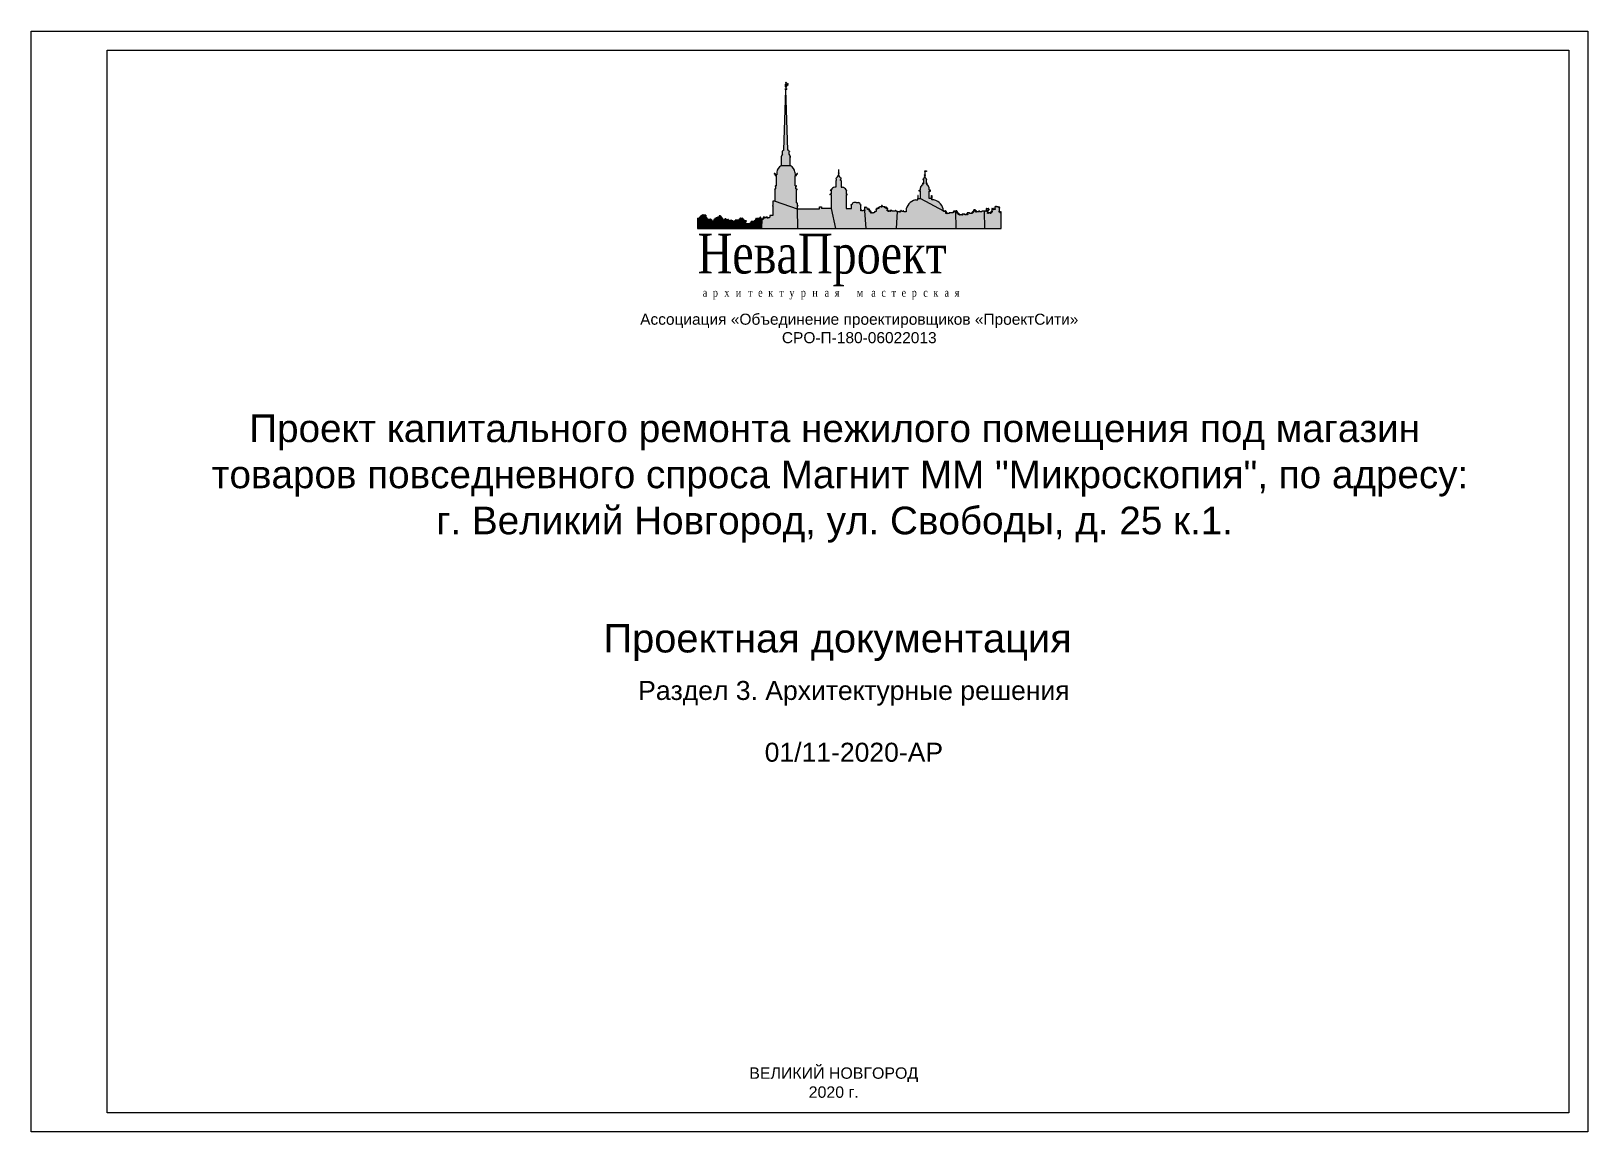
# Model space of a CAD drawing. Header units: metres. Extents: x -163 to 308, y -116 to 9.
# Drawn here: x -163.47 to -122.47, y -24.76 to 4.24 of the extents above; entities that cross this region are included whole.
import ezdxf

# ---------------------------------------------------------------- set-up
doc = ezdxf.new("R2010")
doc.units = ezdxf.units.M
doc.header["$MEASUREMENT"] = 0
doc.layers.add('контур здания на ситуации', color=1, linetype='Continuous', lineweight=30)
doc.styles.add('GOST 2.304', font='cs_gost2304.shx')
doc.styles.get("Standard").update_dxf_attribs({"font": 'isocpeui.ttf', "width": 0.8})

msp = doc.modelspace()

# ---------------------------------------------------------------- texts
at = {"color": 250, "lineweight": 13, "true_color": 0x191919, "insert": (-141.65842252, -3.59466987), "char_height": 0.2916655, "width": 18.7815189931, "attachment_point": 5, "style": 'GOST 2.304'}
msp.add_mtext('\\fArial|b0|i0|c204204|p39;Ассоциация «Объединение проектировщиков «ПроектСити»\\PСРО-П-180-06022013', dxfattribs=at)
at = {"color": 7, "linetype": 'Continuous', "lineweight": 0, "insert": (-142.30612065, -7.54765499), "char_height": 0.7285714286, "attachment_point": 5, "style": 'GOST 2.304'}
msp.add_mtext('\\fArial|b0|i0|c204204|p39;Проект капитального ремонта нежилого помещения под магазин\\P товаров повседневного спроса Магнит ММ "Микроскопия", по адресу: \\Pг. Великий Новгород, ул. Свободы, д. 25 к.1.', dxfattribs=at)
at = {"color": 7, "linetype": 'Continuous', "lineweight": 13, "attachment_point": 5, "style": 'GOST 2.304'}
for s, insert, char_height, width in [('\\fArial|b0|i0|c204204|p39;Проектная документация', (-142.22798654, -11.86798857), 0.75, 23.8411051838), ('\\fArial|b0|i0|c204204|p39;Раздел 3. Архитектурные решения\\P ', (-141.799764, -13.62260667), 0.5, 15.8940701225), ('\\fArial|b0|i0|c204204|p39;01/11-2020-АР', (-141.799764, -14.76128689), 0.5, 15.8940701225)]:
    msp.add_mtext(s, dxfattribs=dict(at, insert=insert, char_height=char_height, width=width))
at = {"lineweight": 13, "insert": (-142.33121312, -23.46333206), "char_height": 0.3, "width": 12.1204182722, "attachment_point": 5, "style": 'GOST 2.304'}
msp.add_mtext('\\fArial|b0|i0|c204204|p39;ВЕЛИКИЙ НОВГОРОД\\P2020 г.', dxfattribs=at)

# ---------------------------------------------------------------- blocks, each defined once
blk = doc.blocks.new('A$C2C6E360E_1_10')
at = {"linetype": 'Continuous', "lineweight": -2, "ltscale": 0.1}
for points in [[(-10.563, -2.517), (-10.552, -2.517), (-10.552, -2.511), (-10.563, -2.511), (-10.563, -2.501, 0.245371), (-10.594, -2.449), (-10.594, -2.372), (-10.585, -2.372), (-10.585, -2.366), (-10.594, -2.366, 0.240353), (-10.626, -2.336), (-10.68, -0.748), (-10.735, -2.336, 0.240353), (-10.767, -2.366), (-10.775, -2.366), (-10.775, -2.372), (-10.767, -2.372), (-10.767, -2.449, 0.245371), (-10.797, -2.501), (-10.797, -2.511), (-10.809, -2.511), (-10.809, -2.517), (-10.797, -2.517), (-10.797, -2.746), (-10.563, -2.746)], [(-10.666, -0.673), (-10.687, -0.672), (-10.699, -0.664), (-10.699, -0.613), (-10.688, -0.601), (-10.688, -0.588), (-10.667, -0.587), (-10.667, -0.603), (-10.673, -0.603), (-10.673, -0.621), (-10.663, -0.62), (-10.623, -0.582), (-10.623, -0.605), (-10.656, -0.633), (-10.654, -0.654)], [(-10.663, -0.73, 1), (-10.698, -0.73, 1)], [(-10.675, -0.549, 1), (-10.685, -0.549, 1)], [(-10.431, -3.01), (-10.406, -3.01, 0.409034), (-10.401, -2.996), (-10.397, -2.983), (-10.372, -2.965, 0.850559), (-10.384, -2.957), (-10.407, -2.974), (-10.414, -2.99), (-10.438, -2.99), (-10.443, -2.923, 0.273634), (-10.563, -2.746), (-10.797, -2.746, 0.273634), (-10.917, -2.923), (-10.922, -2.99), (-10.947, -2.99), (-10.954, -2.974), (-10.978, -2.955, 0.71604), (-10.988, -2.965), (-10.964, -2.983), (-10.96, -2.996, 0.409034), (-10.955, -3.01), (-10.929, -3.01), (-10.929, -3.278), (-10.951, -3.278, 0.692678), (-10.953, -3.299), (-10.942, -3.299), (-10.942, -3.359), (-10.965, -3.359, 0.789101), (-10.97, -3.381), (-10.961, -3.381), (-10.961, -3.68), (-10.384, -3.881), (-10.384, -3.814), (-10.369, -3.814), (-10.369, -3.798), (-10.384, -3.798), (-10.384, -3.729), (-10.399, -3.729), (-10.399, -3.381), (-10.391, -3.381, 0.818526), (-10.396, -3.359), (-10.418, -3.359), (-10.418, -3.299), (-10.407, -3.299, 0.692678), (-10.41, -3.278), (-10.431, -3.278)], [(-8.613, -3.938), (-8.616, -3.938), (-8.619, -3.935), (-8.622, -3.928), (-8.628, -3.928), (-8.634, -3.925), (-8.639, -3.925), (-8.644, -3.927), (-8.646, -3.929), (-8.648, -3.938), (-8.653, -3.94), (-8.661, -3.941), (-8.669, -3.94), (-8.675, -3.939), (-8.677, -3.93), (-8.678, -3.927), (-8.681, -3.926), (-8.688, -3.926), (-8.691, -3.93), (-8.693, -3.933), (-8.695, -3.936), (-8.705, -3.933), (-8.704, -3.924), (-8.699, -3.921), (-8.693, -3.919), (-8.692, -3.915), (-8.695, -3.907), (-8.704, -3.905), (-8.709, -3.905), (-8.709, -3.794), (-8.704, -3.794), (-8.704, -3.79), (-8.696, -3.79, 0.987681), (-8.697, -3.782), (-8.718, -3.782, 0.380531), (-8.766, -3.716), (-8.829, -3.716), (-8.892, -3.716, 0.380531), (-8.94, -3.782), (-8.963, -3.782, 1.012473), (-8.961, -3.79), (-8.954, -3.79), (-8.954, -3.794), (-8.949, -3.794), (-8.949, -3.878), (-9.096, -3.878), (-9.096, -3.51, -0.473931), (-9.078, -3.509, 0.340172), (-9.062, -3.51, 0.608909), (-9.064, -3.502, -0.218924), (-9.075, -3.497, 0.241035), (-9.082, -3.486), (-9.096, -3.486), (-9.096, -3.4), (-9.076, -3.4, 0.746498), (-9.076, -3.393, -0.233077), (-9.096, -3.382, 0.244578), (-9.19, -3.314), (-9.223, -3.314), (-9.223, -3.135), (-9.24, -3.135), (-9.24, -3.11, 0.712425), (-9.236, -3.064, -0.19933), (-9.284, -3.015), (-9.287, -3.001, 0.757963), (-9.292, -2.985, 0.757963), (-9.296, -3.001), (-9.299, -3.015, -0.19933), (-9.347, -3.064, 0.712425), (-9.343, -3.11), (-9.343, -3.135), (-9.36, -3.135), (-9.36, -3.314), (-9.393, -3.314, 0.244578), (-9.487, -3.382, -0.233077), (-9.507, -3.393, 1.028208), (-9.505, -3.4), (-9.487, -3.4), (-9.487, -3.486), (-9.502, -3.486, 0.241035), (-9.509, -3.497, -0.218924), (-9.519, -3.502, 0.608909), (-9.521, -3.51, 0.340172), (-9.505, -3.509, -0.473931), (-9.487, -3.51), (-9.487, -3.878), (-9.369, -4.399), (-8.575, -4.399)], [(-9.3, -2.944, 1), (-9.283, -2.944, 1)], [(-6.905, -3.415), (-6.873, -3.415), (-6.873, -3.393), (-6.905, -3.393), (-6.905, -3.334, 0.235431), (-6.967, -3.248), (-6.967, -3.23), (-6.969, -3.23), (-6.985, -3.23), (-6.985, -3.108), (-6.974, -3.108), (-6.974, -3.105), (-6.97, -3.105), (-6.97, -3.099), (-6.985, -3.099), (-6.985, -3.094, 0.27975), (-7.011, -3.065, -0.184067), (-7.019, -3.045, 0.807627), (-7.021, -3.032, 0.807627), (-7.024, -3.045, -0.184067), (-7.032, -3.065, 0.27975), (-7.058, -3.094), (-7.058, -3.099), (-7.073, -3.099), (-7.073, -3.105), (-7.069, -3.105), (-7.069, -3.108), (-7.058, -3.108), (-7.058, -3.23), (-7.076, -3.23), (-7.076, -3.248, 0.235431), (-7.138, -3.334), (-7.138, -3.393), (-7.169, -3.393), (-7.169, -3.415), (-7.137, -3.415), (-7.137, -3.611), (-6.527, -3.94, 0.343417), (-6.779, -3.652), (-6.836, -3.652), (-6.836, -3.611), (-6.836, -3.531), (-6.847, -3.531), (-6.847, -3.611), (-6.905, -3.611)], [(-7.008, -3.001, 1), (-7.034, -3.001, 1)], [(-7.021, -2.902), (-7.021, -2.885), (-6.979, -2.885), (-6.979, -2.902)], [(-11.326, -4.399), (-11.316, -4.154), (-11.314, -4.154), (-11.305, -4.154), (-11.301, -4.156), (-11.299, -4.159), (-11.298, -4.163), (-11.296, -4.163), (-11.292, -4.164), (-11.286, -4.164), (-11.281, -4.161), (-11.277, -4.151), (-11.279, -4.15), (-11.283, -4.146), (-11.284, -4.146), (-11.29, -4.146), (-11.291, -4.141), (-11.291, -4.138), (-11.288, -4.134), (-11.282, -4.134), (-11.28, -4.137), (-11.278, -4.141), (-11.278, -4.143), (-11.277, -4.146), (-11.275, -4.147), (-11.272, -4.148), (-11.269, -4.147), (-11.265, -4.146), (-11.261, -4.141), (-11.261, -4.136), (-11.261, -4.134), (-11.262, -4.13), (-11.264, -4.128), (-11.267, -4.126), (-11.269, -4.125), (-11.272, -4.123), (-11.273, -4.119), (-11.276, -4.114), (-11.275, -4.109), (-11.275, -4.106), (-11.272, -4.103), (-11.267, -4.102), (-11.262, -4.104), (-11.258, -4.105), (-11.256, -4.105), (-11.254, -4.105), (-11.25, -4.104), (-11.246, -4.102), (-11.243, -4.104), (-11.239, -4.106), (-11.239, -4.11), (-11.238, -4.116), (-11.232, -4.119), (-11.225, -4.12), (-11.22, -4.119), (-11.216, -4.119), (-11.214, -4.118), (-11.212, -4.116), (-11.213, -4.109), (-11.212, -4.105), (-11.208, -4.102), (-11.203, -4.1), (-11.195, -4.104), (-11.188, -4.104), (-11.181, -4.104), (-11.176, -4.104), (-11.173, -4.103), (-11.167, -4.1), (-11.163, -4.1), (-11.161, -4.102), (-11.16, -4.105), (-11.16, -4.11), (-11.164, -4.114), (-11.167, -4.114), (-11.168, -4.116), (-11.171, -4.119), (-11.172, -4.122), (-11.172, -4.126), (-11.169, -4.132), (-11.166, -4.133), (-11.162, -4.132), (-11.156, -4.132), (-11.153, -4.128), (-11.152, -4.127), (-11.149, -4.124), (-11.146, -4.123), (-11.143, -4.122), (-11.139, -4.121), (-11.135, -4.122), (-11.131, -4.122), (-11.125, -4.122), (-11.122, -4.121), (-11.12, -4.121), (-11.118, -4.12), (-11.117, -4.118), (-11.115, -4.114), (-11.113, -4.111), (-11.111, -4.108), (-11.109, -4.105), (-11.103, -4.105), (-11.103, -4.056), (-11.02, -4.056), (-11.02, -3.814), (-11.035, -3.814), (-11.035, -3.798), (-11.02, -3.798), (-11.02, -3.68), (-10.961, -3.68), (-10.384, -3.881), (-10.374, -4.399)], [(-6.444, -4.011), (-6.445, -4.006), (-6.443, -4.003), (-6.439, -4.002), (-6.435, -4.002), (-6.434, -3.991), (-6.441, -3.987), (-6.445, -3.989), (-6.448, -3.991), (-6.448, -3.995), (-6.448, -3.999), (-6.447, -4.002), (-6.449, -4.003), (-6.45, -4.004), (-6.451, -4.005), (-6.456, -4.004), (-6.458, -4.004), (-6.463, -4.004), (-6.465, -4.002), (-6.467, -3.999), (-6.467, -3.995), (-6.467, -3.991), (-6.467, -3.99), (-6.465, -3.987), (-6.464, -3.985), (-6.457, -3.985), (-6.454, -3.982), (-6.454, -3.98), (-6.453, -3.977), (-6.453, -3.975), (-6.45, -3.973), (-6.449, -3.972), (-6.449, -3.968), (-6.447, -3.963), (-6.449, -3.96), (-6.452, -3.958), (-6.46, -3.957), (-6.465, -3.961), (-6.467, -3.965), (-6.467, -3.967), (-6.475, -3.969), (-6.481, -3.967), (-6.481, -3.964), (-6.481, -3.96), (-6.481, -3.958), (-6.478, -3.956), (-6.476, -3.955), (-6.473, -3.954), (-6.472, -3.955), (-6.468, -3.952), (-6.467, -3.949), (-6.467, -3.945), (-6.469, -3.941), (-6.476, -3.939), (-6.478, -3.94), (-6.48, -3.942), (-6.482, -3.943), (-6.485, -3.943), (-6.493, -3.943), (-6.499, -3.943), (-6.505, -3.943), (-6.508, -3.945), (-6.508, -3.949), (-6.509, -3.952), (-6.511, -3.954), (-6.513, -3.955), (-6.516, -3.955), (-6.518, -3.955), (-6.522, -3.952), (-6.524, -3.952), (-6.529, -3.95), (-6.53, -3.945), (-6.529, -3.939), (-7.137, -3.611), (-7.196, -3.611), (-7.196, -3.531), (-7.206, -3.531), (-7.206, -3.611), (-7.206, -3.652), (-7.264, -3.652, 0.343417), (-7.515, -3.94), (-7.515, -3.962), (-7.577, -3.962), (-7.577, -3.956), (-7.577, -3.95), (-7.577, -3.947), (-7.581, -3.942), (-7.585, -3.94), (-7.591, -3.94), (-7.596, -3.942), (-7.599, -3.946), (-7.6, -3.951), (-7.601, -3.954), (-7.601, -3.957), (-7.611, -3.959), (-7.619, -3.959), (-7.624, -3.959), (-7.627, -3.953), (-7.627, -3.946), (-7.629, -3.942), (-7.632, -3.941), (-7.636, -3.939), (-7.64, -3.937), (-7.641, -3.933), (-7.642, -3.929), (-7.646, -3.928), (-7.649, -3.929), (-7.652, -3.936), (-7.652, -3.941), (-7.655, -3.943), (-7.661, -3.944), (-7.666, -3.945), (-7.67, -3.942), (-7.676, -3.941), (-7.679, -3.943), (-7.679, -3.946), (-7.679, -3.951), (-7.678, -3.956), (-7.671, -3.957), (-7.669, -3.959), (-7.668, -3.966), (-7.672, -3.968), (-7.674, -3.97), (-7.676, -3.969), (-7.682, -3.969), (-7.685, -3.967), (-7.688, -3.961), (-7.691, -3.961), (-7.707, -3.961), (-7.72, -3.961), (-7.726, -3.961), (-7.733, -3.961), (-7.737, -3.958), (-7.742, -3.958), (-7.745, -3.958), (-7.771, -4.399), (-6.206, -4.399), (-6.212, -3.944), (-6.227, -3.945), (-6.233, -3.945), (-6.237, -3.945), (-6.241, -3.946), (-6.246, -3.944), (-6.248, -3.943), (-6.252, -3.942), (-6.255, -3.942), (-6.258, -3.944), (-6.259, -3.95), (-6.258, -3.952), (-6.256, -3.956), (-6.25, -3.957), (-6.248, -3.961), (-6.249, -3.963), (-6.25, -3.966), (-6.252, -3.971), (-6.254, -3.972), (-6.255, -3.972), (-6.257, -3.973), (-6.259, -3.972), (-6.264, -3.971), (-6.264, -3.967), (-6.264, -3.963), (-6.265, -3.961), (-6.267, -3.959), (-6.271, -3.959), (-6.276, -3.961), (-6.276, -3.962), (-6.277, -3.965), (-6.276, -3.972), (-6.275, -3.972), (-6.274, -3.974), (-6.272, -3.979), (-6.273, -3.983), (-6.275, -3.985), (-6.276, -3.986), (-6.277, -3.987), (-6.279, -3.988), (-6.281, -3.99), (-6.283, -3.991), (-6.287, -3.992), (-6.288, -3.992), (-6.29, -3.993), (-6.293, -3.992), (-6.295, -3.992), (-6.317, -3.991), (-6.331, -3.99), (-6.335, -3.991), (-6.341, -3.992), (-6.344, -3.992), (-6.353, -3.991), (-6.357, -3.991), (-6.36, -3.99), (-6.362, -3.987), (-6.367, -3.987), (-6.37, -3.987), (-6.375, -3.99), (-6.377, -3.992), (-6.378, -3.997), (-6.377, -3.998), (-6.375, -4), (-6.375, -4.002), (-6.376, -4.008), (-6.389, -4.011), (-6.4, -4.01), (-6.409, -4.01), (-6.422, -4.007), (-6.429, -4.011), (-6.434, -4.014), (-6.439, -4.017)], [(-13.007, -4.399), (-13.007, -4.127), (-12.992, -4.131), (-12.987, -4.134), (-12.981, -4.136), (-12.976, -4.138), (-12.971, -4.138), (-12.962, -4.138), (-12.956, -4.135), (-12.952, -4.132), (-12.95, -4.127), (-12.95, -4.119), (-12.952, -4.113), (-12.952, -4.104), (-12.948, -4.101), (-12.944, -4.102), (-12.943, -4.106), (-12.941, -4.112), (-12.939, -4.113), (-12.935, -4.114), (-12.931, -4.112), (-12.928, -4.108), (-12.931, -4.102), (-12.935, -4.099), (-12.937, -4.094), (-12.934, -4.088), (-12.928, -4.085), (-12.924, -4.088), (-12.922, -4.09), (-12.919, -4.097), (-12.914, -4.097), (-12.912, -4.093), (-12.911, -4.089), (-12.912, -4.086), (-12.916, -4.084), (-12.92, -4.082), (-12.921, -4.078), (-12.918, -4.073), (-12.915, -4.07), (-12.912, -4.071), (-12.907, -4.072), (-12.906, -4.076), (-12.905, -4.079), (-12.904, -4.08), (-12.899, -4.081), (-12.895, -4.078), (-12.892, -4.073), (-12.894, -4.071), (-12.896, -4.067), (-12.899, -4.066), (-12.903, -4.061), (-12.902, -4.058), (-12.9, -4.055), (-12.893, -4.054), (-12.888, -4.056), (-12.879, -4.058), (-12.877, -4.065), (-12.876, -4.067), (-12.873, -4.069), (-12.862, -4.065), (-12.86, -4.063), (-12.859, -4.058), (-12.861, -4.054), (-12.868, -4.054), (-12.872, -4.048), (-12.87, -4.043), (-12.866, -4.038), (-12.861, -4.036), (-12.858, -4.039), (-12.823, -4.041), (-12.816, -4.039), (-12.814, -4.037), (-12.805, -4.04), (-12.804, -4.046), (-12.805, -4.048), (-12.81, -4.05), (-12.814, -4.051), (-12.817, -4.056), (-12.816, -4.064), (-12.814, -4.067), (-12.808, -4.067), (-12.802, -4.063), (-12.801, -4.058), (-12.799, -4.054), (-12.794, -4.052), (-12.79, -4.055), (-12.789, -4.06), (-12.79, -4.066), (-12.791, -4.068), (-12.791, -4.074), (-12.791, -4.084), (-12.791, -4.088), (-12.792, -4.09), (-12.8, -4.095), (-12.803, -4.1), (-12.802, -4.105), (-12.799, -4.11), (-12.791, -4.111), (-12.788, -4.108), (-12.786, -4.104), (-12.782, -4.101), (-12.776, -4.102), (-12.773, -4.103), (-12.771, -4.106), (-12.771, -4.11), (-12.773, -4.117), (-12.774, -4.122), (-12.779, -4.129), (-12.785, -4.133), (-12.786, -4.141), (-12.783, -4.145), (-12.779, -4.147), (-12.772, -4.144), (-12.77, -4.139), (-12.764, -4.135), (-12.759, -4.137), (-12.755, -4.141), (-12.754, -4.151), (-12.754, -4.153), (-12.723, -4.154), (-12.706, -4.399)], [(-12.706, -4.399), (-12.723, -4.154), (-12.674, -4.154), (-12.668, -4.151), (-12.665, -4.151), (-12.659, -4.153), (-12.657, -4.157), (-12.658, -4.162), (-12.662, -4.164), (-12.668, -4.167), (-12.67, -4.171), (-12.67, -4.175), (-12.667, -4.18), (-12.664, -4.181), (-12.659, -4.178), (-12.656, -4.175), (-12.654, -4.17), (-12.652, -4.166), (-12.648, -4.166), (-12.644, -4.168), (-12.643, -4.169), (-12.641, -4.173), (-12.642, -4.183), (-12.642, -4.203), (-12.588, -4.203), (-12.588, -4.203), (-12.586, -4.203), (-12.584, -4.202), (-12.582, -4.2), (-12.58, -4.197), (-12.577, -4.193), (-12.579, -4.191), (-12.58, -4.189), (-12.579, -4.18), (-12.579, -4.177), (-12.58, -4.174), (-12.58, -4.17), (-12.579, -4.168), (-12.576, -4.166), (-12.573, -4.167), (-12.57, -4.169), (-12.569, -4.173), (-12.568, -4.177), (-12.564, -4.178), (-12.56, -4.178), (-12.557, -4.173), (-12.556, -4.171), (-12.556, -4.164), (-12.558, -4.163), (-12.561, -4.162), (-12.563, -4.159), (-12.56, -4.155), (-12.558, -4.154), (-12.554, -4.154), (-12.55, -4.158), (-12.548, -4.16), (-12.543, -4.16), (-12.542, -4.158), (-12.54, -4.151), (-12.541, -4.148), (-12.544, -4.147), (-12.547, -4.145), (-12.549, -4.141), (-12.547, -4.138), (-12.545, -4.136), (-12.54, -4.136), (-12.534, -4.138), (-12.526, -4.139), (-12.521, -4.138), (-12.52, -4.134), (-12.521, -4.128), (-12.519, -4.123), (-12.514, -4.118), (-12.51, -4.119), (-12.503, -4.121), (-12.498, -4.121), (-12.491, -4.124), (-12.486, -4.13), (-12.482, -4.132), (-12.476, -4.131), (-12.474, -4.126), (-12.473, -4.121), (-12.475, -4.118), (-12.479, -4.116), (-12.484, -4.113), (-12.484, -4.107), (-12.483, -4.103), (-12.479, -4.101), (-12.471, -4.105), (-12.451, -4.105), (-12.446, -4.106), (-12.444, -4.108), (-12.443, -4.112), (-12.438, -4.117), (-12.432, -4.118), (-12.426, -4.116), (-12.423, -4.112), (-12.423, -4.108), (-12.424, -4.101), (-12.426, -4.098), (-12.429, -4.097), (-12.433, -4.095), (-12.435, -4.09), (-12.434, -4.084), (-12.434, -4.081), (-12.437, -4.077), (-12.436, -4.074), (-12.435, -4.071), (-12.434, -4.07), (-12.426, -4.07), (-12.422, -4.071), (-12.416, -4.072), (-12.407, -4.072), (-12.404, -4.072), (-12.402, -4.073), (-12.4, -4.077), (-12.4, -4.082), (-12.4, -4.084), (-12.4, -4.086), (-12.398, -4.088), (-12.396, -4.089), (-12.391, -4.088), (-12.387, -4.089), (-12.384, -4.092), (-12.383, -4.094), (-12.383, -4.098), (-12.379, -4.102), (-12.374, -4.101), (-12.372, -4.103), (-12.37, -4.104), (-12.37, -4.106), (-12.371, -4.109), (-12.372, -4.11), (-12.372, -4.118), (-12.372, -4.121), (-12.372, -4.125), (-12.371, -4.13), (-12.37, -4.133), (-12.367, -4.134), (-12.364, -4.134), (-12.361, -4.134), (-12.355, -4.134), (-12.353, -4.135), (-12.352, -4.137), (-12.35, -4.14), (-12.35, -4.144), (-12.348, -4.146), (-12.341, -4.146), (-12.337, -4.148), (-12.335, -4.152), (-12.338, -4.154), (-12.343, -4.154), (-12.347, -4.154), (-12.352, -4.156), (-12.354, -4.16), (-12.356, -4.166), (-12.356, -4.17), (-12.355, -4.175), (-12.351, -4.179), (-12.345, -4.181), (-12.338, -4.182), (-12.325, -4.399)], [(-10.374, -4.399), (-10.384, -3.881), (-9.794, -3.881), (-9.794, -3.828), (-9.741, -3.828), (-9.741, -3.879), (-9.487, -3.878), (-9.369, -4.399)], [(-7.745, -3.958), (-7.748, -3.958), (-7.759, -3.959), (-7.765, -3.958), (-7.77, -3.957), (-7.77, -3.954), (-7.77, -3.949), (-7.77, -3.945), (-7.77, -3.942), (-7.774, -3.94), (-7.776, -3.939), (-7.779, -3.937), (-7.781, -3.936), (-7.784, -3.935), (-7.785, -3.934), (-7.784, -3.93), (-7.785, -3.928), (-7.79, -3.925), (-7.794, -3.926), (-7.796, -3.93), (-7.797, -3.937), (-7.799, -3.941), (-7.803, -3.942), (-7.811, -3.943), (-7.85, -3.943), (-7.862, -3.943), (-7.863, -3.946), (-7.866, -3.946), (-7.872, -3.946), (-7.88, -3.942), (-7.882, -3.94), (-7.883, -3.936), (-7.884, -3.934), (-7.885, -3.929), (-7.886, -3.927), (-7.891, -3.926), (-7.896, -3.925), (-7.901, -3.926), (-7.902, -3.928), (-7.911, -3.929), (-7.915, -3.929), (-7.922, -3.928), (-7.927, -3.925), (-7.933, -3.925), (-7.938, -3.927), (-7.938, -3.93), (-7.938, -3.934), (-7.937, -3.937), (-7.934, -3.94), (-7.932, -3.941), (-7.929, -3.943), (-7.927, -3.947), (-7.928, -3.953), (-7.929, -3.955), (-7.934, -3.955), (-7.939, -3.956), (-7.941, -3.955), (-7.943, -3.952), (-7.944, -3.948), (-7.944, -3.944), (-7.947, -3.943), (-7.951, -3.942), (-7.956, -3.942), (-7.961, -3.942), (-7.968, -3.943), (-7.971, -3.946), (-7.973, -3.951), (-7.974, -3.953), (-7.978, -3.954), (-7.984, -3.955), (-7.987, -3.953), (-7.988, -3.949), (-7.989, -3.946), (-7.988, -3.942), (-7.986, -3.94), (-7.985, -3.938), (-7.982, -3.936), (-7.982, -3.932), (-7.984, -3.928), (-7.987, -3.925), (-7.993, -3.924), (-7.998, -3.927), (-7.998, -3.933), (-7.998, -3.935), (-8.001, -3.938), (-8.004, -3.938), (-8.011, -3.937), (-8.014, -3.934), (-8.015, -3.93), (-8.014, -3.927), (-8.013, -3.926), (-8.013, -3.924), (-8.009, -3.921), (-8.007, -3.92), (-8.003, -3.92), (-8.001, -3.916), (-7.999, -3.913), (-8, -3.909), (-8, -3.903), (-8, -3.898), (-8.001, -3.895), (-7.999, -3.889), (-7.998, -3.884), (-7.998, -3.88), (-8.002, -3.878), (-8.007, -3.877), (-8.011, -3.88), (-8.013, -3.884), (-8.014, -3.887), (-8.019, -3.888), (-8.024, -3.888), (-8.028, -3.886), (-8.028, -3.883), (-8.029, -3.879), (-8.027, -3.877), (-8.025, -3.873), (-8.023, -3.874), (-8.021, -3.875), (-8.018, -3.874), (-8.015, -3.871), (-8.014, -3.869), (-8.014, -3.866), (-8.017, -3.86), (-8.021, -3.86), (-8.024, -3.861), (-8.027, -3.861), (-8.027, -3.864), (-8.029, -3.868), (-8.028, -3.87), (-8.03, -3.872), (-8.032, -3.874), (-8.034, -3.874), (-8.037, -3.873), (-8.04, -3.87), (-8.042, -3.868), (-8.042, -3.866), (-8.04, -3.862), (-8.039, -3.86), (-8.037, -3.858), (-8.033, -3.858), (-8.031, -3.855), (-8.03, -3.853), (-8.03, -3.85), (-8.033, -3.845), (-8.036, -3.844), (-8.042, -3.844), (-8.045, -3.846), (-8.048, -3.848), (-8.052, -3.848), (-8.056, -3.85), (-8.057, -3.853), (-8.058, -3.856), (-8.061, -3.856), (-8.068, -3.857), (-8.074, -3.855), (-8.075, -3.852), (-8.076, -3.85), (-8.077, -3.847), (-8.077, -3.845), (-8.075, -3.844), (-8.073, -3.844), (-8.071, -3.844), (-8.069, -3.843), (-8.066, -3.841), (-8.064, -3.838), (-8.063, -3.836), (-8.064, -3.832), (-8.067, -3.829), (-8.07, -3.828), (-8.073, -3.828), (-8.077, -3.829), (-8.082, -3.831), (-8.085, -3.83), (-8.088, -3.829), (-8.091, -3.828), (-8.096, -3.828), (-8.1, -3.829), (-8.104, -3.829), (-8.111, -3.83), (-8.118, -3.828), (-8.121, -3.827), (-8.124, -3.828), (-8.126, -3.826), (-8.126, -3.822), (-8.126, -3.819), (-8.128, -3.816), (-8.13, -3.813), (-8.132, -3.813), (-8.133, -3.813), (-8.137, -3.814), (-8.141, -3.818), (-8.148, -3.81, 6.607957), (-8.153, -3.813), (-8.151, -3.827), (-8.153, -3.828), (-8.154, -3.831), (-8.154, -3.833), (-8.155, -3.837), (-8.159, -3.84), (-8.165, -3.84), (-8.167, -3.84), (-8.168, -3.838), (-8.17, -3.835), (-8.174, -3.832), (-8.177, -3.832), (-8.186, -3.831), (-8.19, -3.831), (-8.196, -3.829), (-8.198, -3.828), (-8.202, -3.827), (-8.208, -3.827), (-8.213, -3.831), (-8.215, -3.835), (-8.214, -3.839), (-8.214, -3.843), (-8.218, -3.845), (-8.222, -3.848), (-8.228, -3.848), (-8.232, -3.846), (-8.236, -3.845), (-8.24, -3.846), (-8.243, -3.848), (-8.243, -3.852), (-8.241, -3.854), (-8.233, -3.86), (-8.232, -3.862), (-8.232, -3.866), (-8.234, -3.87), (-8.235, -3.872), (-8.237, -3.872), (-8.241, -3.874), (-8.243, -3.873), (-8.244, -3.872), (-8.247, -3.871), (-8.249, -3.867), (-8.249, -3.865), (-8.25, -3.862), (-8.253, -3.861), (-8.256, -3.861), (-8.258, -3.863), (-8.261, -3.866), (-8.261, -3.869), (-8.261, -3.873), (-8.26, -3.875), (-8.263, -3.878), (-8.264, -3.88), (-8.269, -3.881), (-8.274, -3.881), (-8.279, -3.879), (-8.283, -3.878), (-8.286, -3.878), (-8.289, -3.878), (-8.291, -3.88), (-8.292, -3.882), (-8.293, -3.885), (-8.292, -3.886), (-8.289, -3.892), (-8.286, -3.893), (-8.282, -3.895), (-8.281, -3.897), (-8.282, -3.9), (-8.283, -3.902), (-8.285, -3.905), (-8.287, -3.905), (-8.29, -3.905), (-8.291, -3.904), (-8.293, -3.902), (-8.292, -3.899), (-8.293, -3.895), (-8.295, -3.892), (-8.3, -3.892), (-8.304, -3.893), (-8.307, -3.896), (-8.308, -3.9), (-8.307, -3.904), (-8.305, -3.906), (-8.305, -3.908), (-8.306, -3.914), (-8.306, -3.919), (-8.306, -3.948), (-8.308, -3.955), (-8.31, -3.958), (-8.315, -3.96), (-8.32, -3.961), (-8.322, -3.961), (-8.324, -3.96), (-8.33, -3.958), (-8.332, -3.957), (-8.335, -3.956), (-8.336, -3.957), (-8.34, -3.958), (-8.342, -3.961), (-8.344, -3.963), (-8.343, -3.966), (-8.344, -3.971), (-8.345, -3.973), (-8.348, -3.973), (-8.351, -3.973), (-8.353, -3.975), (-8.355, -3.978), (-8.356, -3.98), (-8.358, -3.982), (-8.358, -3.985), (-8.358, -3.987), (-8.358, -3.989), (-8.36, -3.99), (-8.361, -3.991), (-8.364, -3.991), (-8.366, -3.992), (-8.369, -3.991), (-8.374, -3.991), (-8.376, -3.991), (-8.38, -3.992), (-8.382, -3.994), (-8.383, -3.998), (-8.384, -3.999), (-8.39, -4.001), (-8.393, -4), (-8.396, -3.997), (-8.399, -3.993), (-8.403, -3.992), (-8.406, -3.993), (-8.412, -3.993), (-8.417, -3.993), (-8.421, -3.993), (-8.426, -3.994), (-8.428, -3.994), (-8.43, -3.997), (-8.431, -3.999), (-8.434, -4.001), (-8.439, -4.001), (-8.443, -3.999), (-8.445, -3.998), (-8.446, -3.995), (-8.446, -3.991), (-8.446, -3.988), (-8.443, -3.985), (-8.441, -3.983), (-8.438, -3.981), (-8.436, -3.978), (-8.433, -3.972), (-8.433, -3.969), (-8.434, -3.965), (-8.435, -3.962), (-8.436, -3.96), (-8.438, -3.959), (-8.442, -3.959), (-8.446, -3.959), (-8.449, -3.96), (-8.451, -3.963), (-8.451, -3.967), (-8.453, -3.969), (-8.457, -3.97), (-8.462, -3.969), (-8.464, -3.966), (-8.463, -3.962), (-8.463, -3.959), (-8.462, -3.956), (-8.461, -3.955), (-8.459, -3.955), (-8.457, -3.955), (-8.455, -3.955), (-8.453, -3.953), (-8.452, -3.951), (-8.45, -3.949), (-8.451, -3.945), (-8.452, -3.942), (-8.454, -3.941), (-8.457, -3.941), (-8.463, -3.941), (-8.464, -3.943), (-8.465, -3.945), (-8.466, -3.948), (-8.466, -3.951), (-8.466, -3.953), (-8.469, -3.954), (-8.472, -3.954), (-8.476, -3.954), (-8.479, -3.95), (-8.479, -3.947), (-8.478, -3.944), (-8.477, -3.941), (-8.474, -3.939), (-8.469, -3.934), (-8.469, -3.933), (-8.469, -3.931), (-8.469, -3.928), (-8.47, -3.927), (-8.47, -3.924), (-8.469, -3.922), (-8.468, -3.919), (-8.469, -3.915), (-8.472, -3.912), (-8.474, -3.911), (-8.477, -3.911), (-8.48, -3.912), (-8.482, -3.913), (-8.484, -3.916), (-8.484, -3.917), (-8.485, -3.918), (-8.488, -3.921), (-8.491, -3.921), (-8.494, -3.92), (-8.496, -3.919), (-8.497, -3.918), (-8.497, -3.916), (-8.497, -3.914), (-8.497, -3.912), (-8.497, -3.911), (-8.495, -3.908), (-8.493, -3.907), (-8.489, -3.905), (-8.487, -3.904), (-8.484, -3.904), (-8.479, -3.9), (-8.48, -3.898), (-8.481, -3.895), (-8.485, -3.893), (-8.489, -3.892), (-8.493, -3.892), (-8.499, -3.894), (-8.502, -3.895), (-8.508, -3.896), (-8.51, -3.897), (-8.511, -3.901), (-8.512, -3.903), (-8.514, -3.905), (-8.516, -3.905), (-8.518, -3.906), (-8.523, -3.906), (-8.525, -3.905), (-8.527, -3.903), (-8.528, -3.9), (-8.527, -3.897), (-8.525, -3.894), (-8.523, -3.893), (-8.52, -3.892), (-8.517, -3.893), (-8.514, -3.89), (-8.513, -3.887), (-8.513, -3.884), (-8.513, -3.882), (-8.515, -3.878), (-8.517, -3.876), (-8.519, -3.875), (-8.525, -3.874), (-8.53, -3.874), (-8.531, -3.873), (-8.532, -3.871), (-8.532, -3.867), (-8.533, -3.865), (-8.534, -3.863), (-8.536, -3.862), (-8.54, -3.862), (-8.544, -3.863), (-8.545, -3.864), (-8.545, -3.865), (-8.546, -3.864), (-8.55, -3.865), (-8.553, -3.864), (-8.555, -3.863), (-8.557, -3.862), (-8.559, -3.859), (-8.56, -3.855), (-8.561, -3.85), (-8.563, -3.848), (-8.565, -3.847), (-8.567, -3.845), (-8.569, -3.844), (-8.571, -3.845), (-8.574, -3.845), (-8.583, -3.849), (-8.589, -3.849), (-8.594, -3.849), (-8.598, -3.849), (-8.602, -3.849), (-8.605, -3.848), (-8.604, -3.846), (-8.605, -3.845), (-8.606, -3.844), (-8.609, -3.844), (-8.611, -3.845), (-8.612, -3.846), (-8.611, -3.848), (-8.613, -3.849), (-8.614, -3.851), (-8.613, -3.854), (-8.613, -3.857), (-8.613, -3.859), (-8.613, -3.865), (-8.613, -3.906), (-8.613, -3.912), (-8.61, -3.917), (-8.608, -3.92), (-8.604, -3.923), (-8.602, -3.925), (-8.602, -3.927), (-8.602, -3.932), (-8.605, -3.936), (-8.611, -3.938), (-8.613, -3.938), (-8.575, -4.399), (-7.771, -4.399)], [(-5.459, -3.947), (-5.466, -3.943), (-5.478, -3.943), (-5.487, -3.943), (-5.497, -3.944), (-5.504, -3.945), (-5.508, -3.944), (-5.509, -3.942), (-5.514, -3.942), (-5.519, -3.942), (-5.519, -3.945), (-5.52, -3.949), (-5.518, -3.951), (-5.52, -3.956), (-5.522, -3.959), (-5.526, -3.96), (-5.529, -3.961), (-5.532, -3.961), (-5.539, -3.961), (-5.544, -3.962), (-5.552, -3.962), (-5.554, -3.962), (-5.556, -3.963), (-5.561, -3.963), (-5.572, -3.961), (-5.577, -3.961), (-5.577, -3.958), (-5.576, -3.956), (-5.579, -3.954), (-5.579, -3.952), (-5.578, -3.949), (-5.577, -3.947), (-5.579, -3.945), (-5.58, -3.943), (-5.584, -3.942), (-5.587, -3.94), (-5.592, -3.939), (-5.598, -3.941), (-5.599, -3.942), (-5.6, -3.944), (-5.599, -3.947), (-5.6, -3.95), (-5.601, -3.952), (-5.601, -3.953), (-5.6, -3.957), (-5.602, -3.959), (-5.611, -3.963), (-5.618, -3.963), (-5.624, -3.964), (-5.627, -3.963), (-5.643, -3.963), (-5.652, -3.963), (-5.655, -3.964), (-5.656, -3.967), (-5.656, -3.97), (-5.659, -3.971), (-5.666, -3.972), (-5.672, -3.973), (-5.673, -3.973), (-5.674, -3.97), (-5.674, -3.967), (-5.674, -3.966), (-5.673, -3.962), (-5.674, -3.962), (-5.67, -3.953, 7.950857), (-5.672, -3.951), (-5.677, -3.959), (-5.678, -3.959), (-5.683, -3.958), (-5.684, -3.956), (-5.689, -3.956), (-5.691, -3.953), (-5.69, -3.95), (-5.689, -3.948), (-5.69, -3.945), (-5.69, -3.943), (-5.686, -3.936, 5.418489), (-5.689, -3.934), (-5.691, -3.936), (-5.693, -3.935), (-5.697, -3.936), (-5.697, -3.939), (-5.698, -3.942), (-5.702, -3.942), (-5.704, -3.941), (-5.705, -3.938), (-5.704, -3.936), (-5.703, -3.934), (-5.704, -3.929), (-5.706, -3.929), (-5.709, -3.928), (-5.71, -3.925), (-5.708, -3.924), (-5.705, -3.924), (-5.702, -3.923), (-5.7, -3.923), (-5.698, -3.92), (-5.696, -3.921), (-5.695, -3.921), (-5.693, -3.921), (-5.692, -3.92), (-5.69, -3.917), (-5.692, -3.913), (-5.696, -3.908), (-5.699, -3.908), (-5.703, -3.909), (-5.707, -3.91), (-5.71, -3.912), (-5.717, -3.911), (-5.719, -3.91), (-5.723, -3.909), (-5.726, -3.911), (-5.727, -3.913), (-5.73, -3.913), (-5.731, -3.914), (-5.732, -3.918), (-5.732, -3.92), (-5.731, -3.923), (-5.732, -3.924), (-5.732, -3.926), (-5.734, -3.926), (-5.739, -3.927), (-5.741, -3.927), (-5.743, -3.929), (-5.744, -3.932), (-5.742, -3.934), (-5.742, -3.936), (-5.741, -3.938), (-5.741, -3.948), (-5.739, -3.949), (-5.736, -3.95), (-5.735, -3.953), (-5.733, -3.955), (-5.733, -3.959), (-5.733, -3.959), (-5.733, -3.961), (-5.733, -3.965), (-5.735, -3.966), (-5.736, -3.968), (-5.737, -3.971), (-5.738, -3.972), (-5.74, -3.973), (-5.742, -3.973), (-5.747, -3.968, 6.061607), (-5.751, -3.971), (-5.748, -3.975), (-5.749, -3.98), (-5.748, -3.983), (-5.751, -3.984), (-5.753, -3.985), (-5.755, -3.985), (-5.758, -3.985), (-5.76, -3.987), (-5.764, -3.991), (-5.765, -3.995), (-5.764, -3.997), (-5.765, -4), (-5.768, -4.003), (-5.771, -4.004), (-5.774, -4.004), (-5.779, -4.002), (-5.78, -3.999), (-5.778, -3.996), (-5.777, -3.993), (-5.78, -3.992), (-5.78, -3.992), (-5.782, -3.992), (-5.783, -3.989), (-5.785, -3.987), (-5.787, -3.988), (-5.789, -3.99), (-5.789, -3.991), (-5.79, -3.992), (-5.791, -3.992), (-5.791, -3.991), (-5.79, -3.988), (-5.792, -3.987), (-5.794, -3.989), (-5.794, -3.992), (-5.794, -3.994), (-5.793, -3.996), (-5.794, -3.999), (-5.795, -4.002), (-5.794, -4.005), (-5.796, -4.006), (-5.8, -4.007), (-5.805, -4.007), (-5.816, -4.006), (-5.825, -4.007), (-5.833, -4.006), (-5.837, -4.008), (-5.839, -4.008), (-5.841, -4.006), (-5.84, -4.003), (-5.84, -4.002), (-5.839, -4.002), (-5.835, -4.001), (-5.834, -3.999), (-5.834, -3.997), (-5.836, -3.994), (-5.84, -3.995), (-5.84, -3.993), (-5.841, -3.991), (-5.843, -3.99), (-5.849, -3.991), (-5.852, -3.992), (-5.858, -3.992), (-5.872, -3.994), (-5.882, -3.993), (-5.89, -3.991), (-5.897, -3.991), (-5.902, -3.99), (-5.905, -3.992), (-5.904, -3.994), (-5.906, -3.994), (-5.908, -3.994), (-5.908, -3.997), (-5.908, -3.999), (-5.906, -4), (-5.904, -4), (-5.903, -4.002), (-5.902, -4.008), (-5.903, -4.011), (-5.901, -4.013), (-5.899, -4.015), (-5.897, -4.016), (-5.894, -4.017), (-5.892, -4.02), (-5.892, -4.024), (-5.892, -4.028), (-5.892, -4.031), (-5.894, -4.032), (-5.897, -4.034), (-5.899, -4.038), (-5.899, -4.04), (-5.902, -4.04), (-5.908, -4.04), (-5.912, -4.039), (-5.912, -4.036), (-5.912, -4.034), (-5.912, -4.031), (-5.912, -4.03), (-5.91, -4.028), (-5.912, -4.027), (-5.913, -4.025), (-5.914, -4.023), (-5.917, -4.023), (-5.921, -4.024), (-5.929, -4.025), (-5.932, -4.023), (-5.936, -4.023), (-5.937, -4.024), (-5.937, -4.026), (-5.937, -4.028), (-5.938, -4.03), (-5.937, -4.032), (-5.936, -4.034), (-5.937, -4.035), (-5.937, -4.038), (-5.94, -4.04), (-5.943, -4.04), (-5.946, -4.04), (-5.948, -4.041), (-5.95, -4.041), (-5.956, -4.04), (-5.958, -4.04), (-5.96, -4.04), (-5.963, -4.041), (-5.966, -4.04), (-5.967, -4.036), (-5.966, -4.032), (-5.966, -4.03), (-5.966, -4.027), (-5.967, -4.025), (-5.968, -4.024), (-5.974, -4.024), (-5.98, -4.024), (-5.982, -4.025), (-5.984, -4.026), (-5.989, -4.027), (-5.997, -4.027), (-6.004, -4.027), (-6.009, -4.027), (-6.014, -4.028), (-6.017, -4.027), (-6.017, -4.026), (-6.017, -4.023), (-6.02, -4.023), (-6.024, -4.022), (-6.024, -4.021), (-6.026, -4.02), (-6.029, -4.021), (-6.03, -4.021), (-6.032, -4.021), (-6.034, -4.024), (-6.035, -4.026), (-6.035, -4.027), (-6.035, -4.032), (-6.03, -4.033), (-6.026, -4.036), (-6.026, -4.039), (-6.025, -4.044), (-6.025, -4.046), (-6.026, -4.048), (-6.027, -4.049), (-6.028, -4.05), (-6.031, -4.05), (-6.033, -4.051), (-6.04, -4.052), (-6.043, -4.048), (-6.04, -4.044), (-6.042, -4.043), (-6.043, -4.042), (-6.045, -4.042), (-6.047, -4.042), (-6.051, -4.042), (-6.055, -4.044), (-6.058, -4.044), (-6.061, -4.044), (-6.064, -4.045), (-6.067, -4.045), (-6.072, -4.044), (-6.077, -4.044), (-6.081, -4.044), (-6.084, -4.044), (-6.089, -4.045), (-6.089, -4.046), (-6.09, -4.047), (-6.091, -4.048), (-6.092, -4.05), (-6.093, -4.052), (-6.095, -4.054), (-6.099, -4.054), (-6.105, -4.054), (-6.107, -4.054), (-6.107, -4.053), (-6.108, -4.052), (-6.108, -4.052), (-6.109, -4.05), (-6.11, -4.049), (-6.109, -4.046), (-6.109, -4.045), (-6.11, -4.043), (-6.109, -4.041), (-6.108, -4.038), (-6.108, -4.037), (-6.105, -4.037), (-6.103, -4.036), (-6.101, -4.036), (-6.101, -4.034), (-6.099, -4.033), (-6.098, -4.032), (-6.097, -4.03), (-6.097, -4.027), (-6.096, -4.025), (-6.099, -4.022), (-6.102, -4.022), (-6.103, -4.023), (-6.104, -4.023), (-6.106, -4.024), (-6.107, -4.024), (-6.109, -4.024), (-6.112, -4.024), (-6.118, -4.025), (-6.121, -4.026), (-6.123, -4.028), (-6.123, -4.03), (-6.122, -4.031), (-6.124, -4.033), (-6.127, -4.035), (-6.128, -4.035), (-6.131, -4.036), (-6.138, -4.036), (-6.141, -4.035), (-6.142, -4.031), (-6.143, -4.027), (-6.142, -4.024), (-6.14, -4.02), (-6.139, -4.02), (-6.138, -4.019), (-6.133, -4.019), (-6.13, -4.018), (-6.13, -4.016), (-6.129, -4.014), (-6.129, -4.011), (-6.13, -4.008), (-6.132, -4.006), (-6.134, -4.004), (-6.137, -4.004), (-6.139, -4.004), (-6.141, -4.004), (-6.142, -4.004), (-6.143, -4.003), (-6.143, -4), (-6.142, -3.996), (-6.142, -3.994), (-6.144, -3.991), (-6.146, -3.989), (-6.15, -3.988), (-6.153, -3.988), (-6.156, -3.989), (-6.157, -3.99), (-6.158, -3.993), (-6.158, -3.995), (-6.158, -3.996), (-6.158, -3.997), (-6.159, -3.999), (-6.16, -4), (-6.164, -4.002), (-6.164, -4.003), (-6.168, -4.002), (-6.172, -4.001), (-6.173, -3.999), (-6.173, -3.998), (-6.175, -3.995), (-6.174, -3.991), (-6.173, -3.988), (-6.171, -3.987), (-6.167, -3.984), (-6.164, -3.983), (-6.164, -3.981), (-6.163, -3.978), (-6.164, -3.976), (-6.164, -3.974), (-6.163, -3.971), (-6.162, -3.97), (-6.161, -3.967), (-6.161, -3.964), (-6.162, -3.962), (-6.163, -3.96), (-6.164, -3.959), (-6.166, -3.959), (-6.169, -3.959), (-6.171, -3.96), (-6.172, -3.961), (-6.173, -3.961), (-6.174, -3.962), (-6.174, -3.963), (-6.174, -3.965), (-6.174, -3.967), (-6.174, -3.969), (-6.175, -3.97), (-6.176, -3.971), (-6.176, -3.971), (-6.18, -3.973), (-6.182, -3.971), (-6.186, -3.971), (-6.189, -3.97), (-6.19, -3.967), (-6.189, -3.964), (-6.188, -3.962), (-6.189, -3.959), (-6.189, -3.957), (-6.186, -3.955), (-6.183, -3.955), (-6.179, -3.956), (-6.178, -3.954), (-6.177, -3.951), (-6.177, -3.949), (-6.176, -3.946), (-6.178, -3.943), (-6.179, -3.941), (-6.183, -3.939), (-6.188, -3.939), (-6.192, -3.941), (-6.196, -3.943), (-6.202, -3.944), (-6.212, -3.944), (-6.206, -4.399), (-5.453, -4.399)], [(-5.778, -3.98, 1), (-5.764, -3.98, 1)], [(-5.759, -3.986), (-5.765, -3.984, -0.11973), (-5.768, -3.986), (-5.764, -3.991), (-5.76, -3.987)], [(-5.011, -3.965), (-5.015, -3.965), (-5.018, -3.97), (-5.022, -3.972), (-5.023, -3.973), (-5.023, -3.977), (-5.024, -3.979), (-5.026, -3.98), (-5.026, -3.982), (-5.026, -3.985), (-5.026, -3.987), (-5.029, -3.989), (-5.033, -3.989), (-5.038, -3.989), (-5.041, -3.988), (-5.04, -3.985), (-5.043, -3.984), (-5.044, -3.985), (-5.047, -3.985), (-5.047, -3.982), (-5.045, -3.979), (-5.045, -3.976), (-5.046, -3.973), (-5.045, -3.973), (-5.043, -3.972), (-5.042, -3.973), (-5.04, -3.972), (-5.038, -3.971), (-5.035, -3.969), (-5.035, -3.965), (-5.035, -3.962), (-5.035, -3.96), (-5.037, -3.959), (-5.04, -3.96), (-5.042, -3.96), (-5.044, -3.959), (-5.047, -3.96), (-5.049, -3.963), (-5.049, -3.965), (-5.049, -3.968), (-5.049, -3.97), (-5.05, -3.972), (-5.052, -3.971), (-5.055, -3.969), (-5.058, -3.971), (-5.061, -3.97), (-5.06, -3.966), (-5.059, -3.962), (-5.059, -3.959), (-5.062, -3.956), (-5.064, -3.958), (-5.064, -3.954), (-5.06, -3.951), (-5.059, -3.95), (-5.056, -3.951), (-5.055, -3.949), (-5.053, -3.948), (-5.051, -3.946), (-5.051, -3.942), (-5.051, -3.909), (-5.051, -3.886), (-5.051, -3.869), (-5.052, -3.866), (-5.05, -3.864), (-5.049, -3.863), (-5.049, -3.86), (-5.05, -3.857), (-5.049, -3.856), (-5.048, -3.854), (-5.048, -3.852), (-5.047, -3.849), (-5.049, -3.848), (-5.051, -3.846), (-5.052, -3.843), (-5.055, -3.843), (-5.059, -3.844), (-5.06, -3.846), (-5.062, -3.848), (-5.065, -3.848), (-5.069, -3.848), (-5.072, -3.848), (-5.075, -3.848), (-5.077, -3.847), (-5.078, -3.845), (-5.078, -3.842), (-5.077, -3.841), (-5.078, -3.839), (-5.078, -3.835), (-5.08, -3.835), (-5.081, -3.834), (-5.081, -3.832), (-5.082, -3.831), (-5.084, -3.829), (-5.086, -3.828), (-5.089, -3.829), (-5.092, -3.829), (-5.094, -3.831), (-5.097, -3.832), (-5.103, -3.831), (-5.107, -3.831), (-5.111, -3.832), (-5.114, -3.832), (-5.118, -3.832), (-5.122, -3.832), (-5.125, -3.831), (-5.127, -3.831), (-5.128, -3.833), (-5.128, -3.834), (-5.132, -3.835), (-5.133, -3.832), (-5.135, -3.832), (-5.136, -3.832), (-5.138, -3.831), (-5.14, -3.83), (-5.142, -3.83), (-5.142, -3.827), (-5.142, -3.826), (-5.141, -3.823), (-5.141, -3.82), (-5.142, -3.818), (-5.144, -3.815), (-5.146, -3.814), (-5.149, -3.815), (-5.151, -3.817), (-5.152, -3.819), (-5.153, -3.822), (-5.152, -3.825), (-5.152, -3.826), (-5.152, -3.827), (-5.154, -3.83), (-5.155, -3.831), (-5.157, -3.831), (-5.159, -3.831), (-5.161, -3.832), (-5.162, -3.832), (-5.164, -3.832), (-5.165, -3.831), (-5.166, -3.83), (-5.167, -3.831), (-5.168, -3.831), (-5.17, -3.831), (-5.171, -3.83), (-5.172, -3.83), (-5.174, -3.83), (-5.175, -3.83), (-5.177, -3.83), (-5.178, -3.831), (-5.179, -3.832), (-5.179, -3.834), (-5.179, -3.836), (-5.178, -3.839), (-5.176, -3.84), (-5.175, -3.842), (-5.175, -3.844), (-5.176, -3.851), (-5.176, -3.853), (-5.177, -3.858), (-5.177, -3.861), (-5.177, -3.863), (-5.177, -3.866), (-5.177, -3.869), (-5.177, -3.872), (-5.177, -3.874), (-5.176, -3.879), (-5.177, -3.882), (-5.176, -3.883), (-5.175, -3.884), (-5.174, -3.885), (-5.172, -3.885), (-5.171, -3.885), (-5.168, -3.885), (-5.167, -3.886), (-5.165, -3.891), (-5.165, -3.894), (-5.166, -3.897), (-5.166, -3.901), (-5.166, -3.903), (-5.168, -3.904), (-5.169, -3.904), (-5.171, -3.904), (-5.172, -3.905), (-5.175, -3.906), (-5.176, -3.906), (-5.179, -3.906), (-5.182, -3.906), (-5.184, -3.905), (-5.185, -3.905), (-5.186, -3.904), (-5.186, -3.902), (-5.185, -3.901), (-5.185, -3.9), (-5.184, -3.899), (-5.186, -3.898), (-5.186, -3.897), (-5.189, -3.895), (-5.191, -3.895), (-5.194, -3.895), (-5.196, -3.895), (-5.198, -3.895), (-5.2, -3.895), (-5.201, -3.897), (-5.201, -3.899), (-5.201, -3.901), (-5.201, -3.903), (-5.201, -3.904), (-5.202, -3.907), (-5.204, -3.907), (-5.206, -3.908), (-5.209, -3.908), (-5.21, -3.908), (-5.212, -3.908), (-5.214, -3.907), (-5.214, -3.905), (-5.216, -3.904), (-5.217, -3.904), (-5.22, -3.903), (-5.222, -3.902), (-5.222, -3.901), (-5.222, -3.899), (-5.221, -3.897), (-5.222, -3.895), (-5.223, -3.894), (-5.222, -3.892), (-5.22, -3.892), (-5.219, -3.892), (-5.217, -3.892), (-5.215, -3.892), (-5.213, -3.892), (-5.212, -3.891), (-5.211, -3.889), (-5.211, -3.888), (-5.211, -3.888), (-5.211, -3.887), (-5.211, -3.886), (-5.211, -3.885), (-5.21, -3.884), (-5.211, -3.882), (-5.212, -3.882), (-5.212, -3.881), (-5.212, -3.88), (-5.211, -3.878), (-5.213, -3.876), (-5.216, -3.876), (-5.218, -3.876), (-5.222, -3.876), (-5.223, -3.877), (-5.224, -3.879), (-5.223, -3.88), (-5.223, -3.881), (-5.225, -3.882), (-5.227, -3.882), (-5.229, -3.882), (-5.231, -3.883), (-5.235, -3.884), (-5.237, -3.883), (-5.238, -3.883), (-5.239, -3.882), (-5.242, -3.882), (-5.243, -3.883), (-5.244, -3.883), (-5.246, -3.882), (-5.248, -3.881), (-5.25, -3.882), (-5.25, -3.88), (-5.249, -3.879), (-5.25, -3.877), (-5.252, -3.877), (-5.253, -3.877), (-5.255, -3.877), (-5.257, -3.877), (-5.259, -3.878), (-5.259, -3.879), (-5.258, -3.88), (-5.258, -3.881), (-5.259, -3.881), (-5.26, -3.883), (-5.26, -3.884), (-5.26, -3.885), (-5.259, -3.887), (-5.259, -3.888), (-5.26, -3.89), (-5.26, -3.891), (-5.259, -3.893), (-5.258, -3.893), (-5.256, -3.893), (-5.256, -3.895), (-5.257, -3.9), (-5.256, -3.904), (-5.256, -3.909), (-5.256, -3.912), (-5.256, -3.914), (-5.256, -3.917), (-5.257, -3.923), (-5.257, -3.927), (-5.257, -3.931), (-5.256, -3.932), (-5.256, -3.935), (-5.257, -3.938), (-5.257, -3.94), (-5.256, -3.943), (-5.256, -3.944), (-5.255, -3.945), (-5.252, -3.945), (-5.251, -3.945), (-5.248, -3.945), (-5.248, -3.944), (-5.247, -3.944), (-5.246, -3.945), (-5.246, -3.946), (-5.245, -3.95), (-5.245, -3.952), (-5.247, -3.954), (-5.246, -3.956), (-5.246, -3.959), (-5.246, -3.961), (-5.248, -3.963), (-5.248, -3.966), (-5.249, -3.968), (-5.251, -3.969), (-5.254, -3.969), (-5.257, -3.97), (-5.26, -3.971), (-5.261, -3.972), (-5.264, -3.972), (-5.265, -3.97), (-5.265, -3.969), (-5.265, -3.966), (-5.265, -3.963), (-5.264, -3.962), (-5.265, -3.959), (-5.268, -3.957), (-5.269, -3.957), (-5.272, -3.957), (-5.274, -3.958), (-5.276, -3.959), (-5.277, -3.96), (-5.277, -3.963), (-5.278, -3.966), (-5.278, -3.968), (-5.276, -3.969), (-5.274, -3.97), (-5.27, -3.972), (-5.268, -3.973), (-5.266, -3.972), (-5.264, -3.975), (-5.265, -3.977), (-5.267, -3.98), (-5.268, -3.982), (-5.27, -3.984), (-5.271, -3.985), (-5.273, -3.986), (-5.274, -3.986), (-5.276, -3.987), (-5.277, -3.987), (-5.281, -3.982, 4.704564), (-5.285, -3.985), (-5.28, -3.994), (-5.281, -3.995), (-5.281, -3.998), (-5.279, -3.999), (-5.279, -4.001), (-5.279, -4.004), (-5.28, -4.006), (-5.282, -4.006), (-5.284, -4.006), (-5.286, -4.006), (-5.287, -4.007), (-5.29, -4.007), (-5.294, -4.007), (-5.296, -4.007), (-5.298, -4.007), (-5.3, -4.005), (-5.301, -4.004), (-5.301, -4.004), (-5.301, -4.003), (-5.3, -4.001), (-5.299, -4), (-5.298, -3.998), (-5.299, -3.996), (-5.301, -3.995), (-5.302, -3.994), (-5.305, -3.994), (-5.307, -3.994), (-5.309, -3.994), (-5.315, -3.993), (-5.32, -3.993), (-5.323, -3.993), (-5.329, -3.994), (-5.333, -3.993), (-5.337, -3.993), (-5.34, -3.994), (-5.341, -3.993), (-5.343, -3.993), (-5.347, -3.993), (-5.348, -3.996), (-5.347, -3.997), (-5.346, -3.998), (-5.345, -3.999), (-5.345, -4), (-5.346, -4.002), (-5.347, -4.003), (-5.35, -4.003), (-5.351, -4.004), (-5.357, -4.004), (-5.359, -4.005), (-5.361, -4.005), (-5.362, -4.003), (-5.364, -4.003), (-5.366, -4.004), (-5.368, -4.004), (-5.371, -4.004), (-5.371, -4.002), (-5.372, -4.002), (-5.372, -4.001), (-5.371, -4), (-5.369, -3.998), (-5.37, -3.997), (-5.37, -3.996), (-5.37, -3.993), (-5.37, -3.992), (-5.369, -3.991), (-5.368, -3.988), (-5.365, -3.988), (-5.365, -3.986), (-5.365, -3.985), (-5.364, -3.982), (-5.364, -3.982), (-5.362, -3.982), (-5.36, -3.982), (-5.359, -3.98), (-5.359, -3.978), (-5.359, -3.976), (-5.359, -3.975), (-5.36, -3.973), (-5.36, -3.973), (-5.359, -3.972), (-5.358, -3.971), (-5.357, -3.965), (-5.356, -3.962), (-5.358, -3.96), (-5.359, -3.957), (-5.359, -3.954), (-5.358, -3.952), (-5.358, -3.95), (-5.358, -3.946), (-5.359, -3.943), (-5.359, -3.939), (-5.361, -3.937), (-5.362, -3.936), (-5.366, -3.935), (-5.368, -3.933), (-5.368, -3.93), (-5.369, -3.929), (-5.368, -3.927), (-5.366, -3.924), (-5.365, -3.921), (-5.364, -3.919), (-5.363, -3.918), (-5.361, -3.917), (-5.357, -3.916), (-5.356, -3.916), (-5.354, -3.919), (-5.353, -3.92), (-5.352, -3.923), (-5.351, -3.924), (-5.352, -3.926), (-5.349, -3.929), (-5.347, -3.929), (-5.344, -3.929), (-5.34, -3.929), (-5.34, -3.927), (-5.337, -3.924), (-5.335, -3.921), (-5.335, -3.92), (-5.334, -3.917), (-5.334, -3.916), (-5.331, -3.915), (-5.329, -3.914), (-5.327, -3.915), (-5.324, -3.915), (-5.324, -3.913), (-5.323, -3.912), (-5.324, -3.909), (-5.324, -3.906), (-5.326, -3.906), (-5.328, -3.906), (-5.33, -3.907), (-5.333, -3.906), (-5.334, -3.905), (-5.336, -3.905), (-5.339, -3.904), (-5.341, -3.904), (-5.341, -3.903), (-5.342, -3.902), (-5.343, -3.899), (-5.343, -3.896), (-5.342, -3.895), (-5.341, -3.893), (-5.341, -3.892), (-5.34, -3.891), (-5.339, -3.892), (-5.338, -3.891), (-5.338, -3.89), (-5.337, -3.889), (-5.337, -3.887), (-5.338, -3.885), (-5.338, -3.884), (-5.337, -3.883), (-5.337, -3.882), (-5.338, -3.88), (-5.338, -3.879), (-5.34, -3.879), (-5.342, -3.878), (-5.343, -3.878), (-5.344, -3.878), (-5.345, -3.878), (-5.346, -3.879), (-5.346, -3.879), (-5.346, -3.88), (-5.347, -3.88), (-5.347, -3.881), (-5.348, -3.881), (-5.362, -3.881), (-5.367, -3.881), (-5.371, -3.882), (-5.377, -3.882), (-5.381, -3.882), (-5.383, -3.882), (-5.389, -3.881), (-5.392, -3.881), (-5.393, -3.88), (-5.392, -3.879), (-5.394, -3.879), (-5.396, -3.878), (-5.399, -3.878), (-5.4, -3.878), (-5.403, -3.878), (-5.404, -3.879), (-5.405, -3.88), (-5.405, -3.881), (-5.405, -3.882), (-5.406, -3.883), (-5.406, -3.886), (-5.406, -3.887), (-5.406, -3.888), (-5.405, -3.89), (-5.404, -3.89), (-5.403, -3.891), (-5.403, -3.891), (-5.401, -3.895), (-5.401, -3.897), (-5.402, -3.899), (-5.401, -3.9), (-5.403, -3.904), (-5.402, -3.906), (-5.403, -3.909), (-5.403, -3.91), (-5.403, -3.912), (-5.403, -3.914), (-5.402, -3.92), (-5.402, -3.923), (-5.402, -3.925), (-5.402, -3.927), (-5.401, -3.929), (-5.399, -3.932), (-5.397, -3.933), (-5.396, -3.934), (-5.394, -3.939), (-5.394, -3.944), (-5.394, -3.95), (-5.395, -3.953), (-5.398, -3.954), (-5.402, -3.954), (-5.408, -3.955), (-5.411, -3.954), (-5.412, -3.952), (-5.411, -3.948), (-5.415, -3.945), (-5.421, -3.945), (-5.426, -3.945), (-5.427, -3.943), (-5.439, -3.944), (-5.447, -3.946), (-5.453, -3.946), (-5.459, -3.947), (-5.453, -4.399), (-5.011, -4.399)], [(-12.325, -4.399), (-12.338, -4.182), (-12.326, -4.18), (-12.323, -4.178), (-12.322, -4.175), (-12.32, -4.172), (-12.318, -4.17), (-12.315, -4.168), (-12.31, -4.169), (-12.305, -4.171), (-12.301, -4.173), (-12.3, -4.177), (-12.296, -4.179), (-12.29, -4.18), (-12.285, -4.18), (-12.279, -4.175), (-12.279, -4.172), (-12.28, -4.17), (-12.286, -4.167), (-12.29, -4.164), (-12.291, -4.16), (-12.292, -4.158), (-12.291, -4.156), (-12.286, -4.152), (-12.281, -4.151), (-12.277, -4.152), (-12.273, -4.152), (-12.267, -4.151), (-12.263, -4.15), (-12.26, -4.151), (-12.257, -4.152), (-12.254, -4.155), (-12.253, -4.159), (-12.257, -4.164), (-12.26, -4.166), (-12.262, -4.171), (-12.262, -4.175), (-12.26, -4.177), (-12.256, -4.18), (-12.251, -4.181), (-12.248, -4.179), (-12.248, -4.176), (-12.244, -4.171), (-12.213, -4.17), (-12.208, -4.17), (-12.206, -4.168), (-12.203, -4.166), (-12.198, -4.165), (-12.194, -4.166), (-12.191, -4.167), (-12.19, -4.169), (-12.189, -4.173), (-12.19, -4.177), (-12.193, -4.179), (-12.195, -4.18), (-12.197, -4.181), (-12.201, -4.181), (-12.204, -4.184), (-12.204, -4.187), (-12.204, -4.191), (-12.202, -4.193), (-12.197, -4.194), (-12.192, -4.194), (-12.189, -4.19), (-12.188, -4.187), (-12.187, -4.185), (-12.183, -4.184), (-12.178, -4.185), (-12.175, -4.186), (-12.174, -4.189), (-12.173, -4.192), (-12.173, -4.195), (-12.172, -4.197), (-12.159, -4.198), (-12.15, -4.198), (-12.141, -4.198), (-12.135, -4.196), (-12.131, -4.192), (-12.13, -4.188), (-12.128, -4.184), (-12.127, -4.182), (-12.122, -4.182), (-12.116, -4.183), (-12.114, -4.185), (-12.112, -4.188), (-12.111, -4.191), (-12.116, -4.196), (-12.119, -4.198), (-12.122, -4.201), (-12.123, -4.205), (-12.123, -4.209), (-12.121, -4.21), (-12.113, -4.212), (-12.108, -4.209), (-12.103, -4.205), (-12.099, -4.201), (-12.095, -4.198), (-12.09, -4.197), (-12.084, -4.196), (-12.079, -4.198), (-12.077, -4.2), (-12.076, -4.204), (-12.077, -4.208), (-12.078, -4.212), (-12.08, -4.213), (-12.085, -4.214), (-12.088, -4.215), (-12.09, -4.217), (-12.09, -4.221), (-12.089, -4.225), (-12.087, -4.227), (-12.08, -4.228), (-12.074, -4.227), (-12.072, -4.226), (-12.071, -4.219), (-12.067, -4.218), (-12.063, -4.217), (-12.056, -4.217), (-12.051, -4.217), (-12.048, -4.218), (-12.044, -4.219), (-12.042, -4.222), (-12.041, -4.226), (-12.04, -4.23), (-12.036, -4.232), (-12.032, -4.231), (-12.026, -4.399)], [(-12.026, -4.399), (-12.032, -4.231), (-12.028, -4.231), (-12.025, -4.228), (-12.023, -4.226), (-12.022, -4.224), (-12.023, -4.216), (-12.024, -4.215), (-12.032, -4.211), (-12.035, -4.207), (-12.035, -4.204), (-12.034, -4.202), (-12.03, -4.2), (-12.024, -4.199), (-12.022, -4.202), (-12.021, -4.206), (-12.019, -4.209), (-12.017, -4.211), (-12.013, -4.211), (-12.006, -4.21), (-12.004, -4.205), (-12.004, -4.203), (-12.006, -4.199), (-12.009, -4.198), (-12.013, -4.195), (-12.014, -4.191), (-12.015, -4.187), (-12.013, -4.184), (-12.008, -4.182), (-12.004, -4.183), (-12.001, -4.184), (-11.995, -4.186), (-11.935, -4.185), (-11.929, -4.185), (-11.927, -4.187), (-11.928, -4.19), (-11.927, -4.194), (-11.921, -4.196), (-11.912, -4.196), (-11.909, -4.193), (-11.906, -4.189), (-11.907, -4.183), (-11.908, -4.181), (-11.917, -4.177), (-11.919, -4.174), (-11.919, -4.17), (-11.916, -4.169), (-11.91, -4.169), (-11.903, -4.17), (-11.894, -4.168), (-11.888, -4.166), (-11.885, -4.161), (-11.884, -4.157), (-11.885, -4.151), (-11.886, -4.147), (-11.889, -4.144), (-11.89, -4.139), (-11.888, -4.134), (-11.882, -4.132), (-11.875, -4.135), (-11.865, -4.139), (-11.858, -4.139), (-11.846, -4.139), (-11.837, -4.138), (-11.833, -4.138), (-11.83, -4.135), (-11.823, -4.135), (-11.821, -4.137), (-11.82, -4.142), (-11.822, -4.148), (-11.824, -4.149), (-11.826, -4.149), (-11.829, -4.15), (-11.832, -4.152), (-11.832, -4.156), (-11.828, -4.16), (-11.826, -4.162), (-11.819, -4.161), (-11.817, -4.158), (-11.817, -4.154), (-11.815, -4.15), (-11.81, -4.15), (-11.806, -4.151), (-11.803, -4.155), (-11.801, -4.159), (-11.803, -4.163), (-11.809, -4.164), (-11.813, -4.165), (-11.815, -4.168), (-11.815, -4.171), (-11.813, -4.175), (-11.811, -4.176), (-11.807, -4.178), (-11.804, -4.177), (-11.8, -4.174), (-11.8, -4.171), (-11.798, -4.168), (-11.793, -4.164), (-11.789, -4.165), (-11.785, -4.167), (-11.787, -4.176), (-11.79, -4.179), (-11.797, -4.182), (-11.799, -4.186), (-11.799, -4.19), (-11.794, -4.194), (-11.788, -4.193), (-11.786, -4.189), (-11.784, -4.184), (-11.782, -4.183), (-11.775, -4.184), (-11.772, -4.186), (-11.77, -4.195), (-11.77, -4.199), (-11.769, -4.201), (-11.763, -4.203), (-11.753, -4.203), (-11.743, -4.203), (-11.737, -4.201), (-11.732, -4.199), (-11.729, -4.199), (-11.724, -4.202), (-11.722, -4.203), (-11.721, -4.208), (-11.72, -4.213), (-11.722, -4.219), (-11.725, -4.221), (-11.73, -4.225), (-11.737, -4.23), (-11.737, -4.281), (-11.687, -4.281), (-11.686, -4.399)], [(-11.686, -4.399), (-11.687, -4.281), (-11.638, -4.281), (-11.637, -4.286), (-11.635, -4.289), (-11.629, -4.291), (-11.622, -4.29), (-11.617, -4.283), (-11.617, -4.28), (-11.619, -4.278), (-11.621, -4.278), (-11.626, -4.277), (-11.629, -4.275), (-11.632, -4.271), (-11.629, -4.265), (-11.626, -4.261), (-11.621, -4.262), (-11.616, -4.267), (-11.616, -4.272), (-11.611, -4.275), (-11.606, -4.275), (-11.602, -4.273), (-11.604, -4.27), (-11.602, -4.265), (-11.604, -4.262), (-11.609, -4.261), (-11.612, -4.259), (-11.613, -4.256), (-11.612, -4.251), (-11.608, -4.247), (-11.605, -4.247), (-11.6, -4.246), (-11.595, -4.244), (-11.591, -4.242), (-11.59, -4.237), (-11.591, -4.233), (-11.594, -4.23), (-11.595, -4.225), (-11.595, -4.22), (-11.594, -4.216), (-11.589, -4.214), (-11.583, -4.215), (-11.574, -4.217), (-11.566, -4.217), (-11.561, -4.215), (-11.542, -4.216), (-11.533, -4.219), (-11.524, -4.218), (-11.517, -4.209), (-11.515, -4.201), (-11.509, -4.201), (-11.504, -4.201), (-11.496, -4.203), (-11.493, -4.208), (-11.489, -4.211), (-11.474, -4.208), (-11.473, -4.205), (-11.471, -4.199), (-11.474, -4.193), (-11.477, -4.191), (-11.482, -4.187), (-11.485, -4.182), (-11.484, -4.177), (-11.482, -4.171), (-11.484, -4.159), (-11.483, -4.155), (-11.48, -4.152), (-11.474, -4.153), (-11.472, -4.158), (-11.469, -4.161), (-11.463, -4.163), (-11.46, -4.162), (-11.457, -4.157), (-11.457, -4.153), (-11.46, -4.149), (-11.462, -4.148), (-11.466, -4.145), (-11.467, -4.141), (-11.467, -4.137), (-11.463, -4.134), (-11.459, -4.134), (-11.456, -4.136), (-11.448, -4.138), (-11.397, -4.138), (-11.389, -4.139), (-11.382, -4.138), (-11.377, -4.135), (-11.375, -4.132), (-11.374, -4.127), (-11.373, -4.123), (-11.372, -4.122), (-11.37, -4.118), (-11.366, -4.117), (-11.363, -4.116), (-11.358, -4.114), (-11.359, -4.108), (-11.356, -4.103), (-11.354, -4.102), (-11.35, -4.104), (-11.348, -4.108), (-11.35, -4.112), (-11.351, -4.113), (-11.351, -4.115), (-11.348, -4.117), (-11.347, -4.117), (-11.341, -4.116), (-11.337, -4.118), (-11.335, -4.121), (-11.336, -4.127), (-11.339, -4.133), (-11.341, -4.139), (-11.34, -4.144), (-11.339, -4.148), (-11.333, -4.152), (-11.327, -4.153), (-11.319, -4.155), (-11.316, -4.154), (-11.326, -4.399)]]:
    blk.add_hatch(color=7, dxfattribs=at).paths.add_polyline_path(points)
at = {"color": 7, "linetype": 'Continuous', "lineweight": -2, "ltscale": 0.1}
for p, q in [((-10.735, -2.336), (-10.68, -0.748)), ((-10.68, -0.554), (-10.68, -0.588)), ((-10.68, -0.672), (-10.68, -0.713)), ((-10.626, -2.336), (-10.68, -0.748)), ((-10.767, -2.45), (-10.767, -2.372)), ((-10.594, -2.45), (-10.594, -2.372)), ((-10.797, -2.511), (-10.797, -2.501)), ((-10.797, -2.746), (-10.797, -2.517)), ((-10.797, -2.746), (-10.563, -2.746)), ((-10.563, -2.511), (-10.563, -2.501)), ((-10.563, -2.746), (-10.563, -2.517)), ((-9.292, -2.85), (-9.292, -2.935)), ((-10.964, -2.983), (-10.988, -2.965)), ((-10.954, -2.974), (-10.978, -2.955)), ((-10.96, -2.996), (-10.964, -2.983)), ((-10.929, -3.01), (-10.955, -3.01)), ((-10.947, -2.99), (-10.954, -2.974)), ((-10.929, -3.278), (-10.951, -3.278)), ((-10.922, -2.99), (-10.947, -2.99)), ((-10.929, -3.278), (-10.929, -3.01)), ((-10.917, -2.923), (-10.922, -2.99)), ((-10.443, -2.923), (-10.438, -2.99)), ((-10.438, -2.99), (-10.414, -2.99)), ((-10.431, -3.278), (-10.431, -3.01)), ((-10.431, -3.01), (-10.406, -3.01)), ((-10.431, -3.278), (-10.41, -3.278)), ((-10.414, -2.99), (-10.407, -2.974)), ((-10.407, -2.974), (-10.382, -2.955)), ((-10.401, -2.996), (-10.397, -2.983)), ((-10.397, -2.983), (-10.372, -2.965)), ((-9.36, -3.135), (-9.36, -3.314)), ((-9.36, -3.135), (-9.343, -3.135)), ((-9.343, -3.135), (-9.343, -3.11)), ((-9.299, -3.015), (-9.296, -3.001)), ((-9.292, -2.953), (-9.292, -2.985)), ((-9.284, -3.015), (-9.287, -3.001)), ((-9.24, -3.135), (-9.24, -3.11)), ((-9.223, -3.135), (-9.24, -3.135)), ((-9.223, -3.135), (-9.223, -3.314)), ((-7.058, -3.094), (-7.058, -3.099)), ((-7.058, -3.108), (-7.058, -3.23)), ((-7.021, -2.885), (-7.021, -2.988)), ((-7.021, -3.014), (-7.021, -3.032)), ((-6.985, -3.094), (-6.985, -3.099)), ((-6.985, -3.108), (-6.985, -3.23)), ((-10.961, -3.68), (-11.02, -3.68)), ((-11.02, -3.68), (-11.02, -3.798)), ((-10.961, -3.381), (-10.97, -3.381)), ((-10.942, -3.359), (-10.965, -3.359)), ((-10.961, -3.68), (-10.961, -3.381)), ((-10.961, -3.68), (-10.384, -3.881)), ((-10.942, -3.299), (-10.953, -3.299)), ((-10.942, -3.359), (-10.942, -3.299)), ((-10.418, -3.359), (-10.418, -3.299)), ((-10.418, -3.299), (-10.407, -3.299)), ((-10.418, -3.359), (-10.395, -3.359)), ((-10.399, -3.729), (-10.399, -3.381)), ((-10.399, -3.381), (-10.391, -3.381)), ((-9.487, -3.4), (-9.507, -3.4)), ((-9.487, -3.486), (-9.502, -3.486)), ((-9.487, -3.4), (-9.487, -3.486)), ((-9.487, -3.51), (-9.487, -3.878)), ((-9.36, -3.314), (-9.393, -3.314)), ((-9.223, -3.314), (-9.19, -3.314)), ((-9.096, -3.4), (-9.096, -3.486)), ((-9.096, -3.4), (-9.076, -3.4)), ((-9.096, -3.486), (-9.082, -3.486)), ((-9.096, -3.51), (-9.096, -3.878)), ((-7.264, -3.652), (-7.206, -3.652)), ((-7.206, -3.652), (-7.206, -3.611)), ((-7.196, -3.611), (-7.137, -3.611)), ((-7.169, -3.415), (-7.169, -3.393)), ((-7.169, -3.393), (-7.138, -3.393)), ((-7.137, -3.415), (-7.169, -3.415)), ((-7.138, -3.393), (-7.138, -3.334)), ((-7.137, -3.611), (-7.137, -3.415)), ((-7.137, -3.611), (-6.527, -3.94)), ((-6.905, -3.393), (-6.905, -3.334)), ((-6.873, -3.393), (-6.905, -3.393)), ((-6.905, -3.611), (-6.905, -3.415)), ((-6.905, -3.415), (-6.873, -3.415)), ((-6.847, -3.611), (-6.905, -3.611)), ((-6.873, -3.415), (-6.873, -3.393)), ((-6.836, -3.652), (-6.836, -3.611)), ((-6.779, -3.652), (-6.836, -3.652)), ((-11.02, -4.056), (-11.103, -4.056)), ((-11.103, -4.056), (-11.103, -4.105)), ((-11.02, -3.814), (-11.02, -4.056)), ((-10.399, -3.729), (-10.384, -3.729)), ((-10.384, -3.729), (-10.384, -3.798)), ((-10.384, -3.814), (-10.384, -3.881)), ((-10.384, -3.881), (-10.374, -4.399)), ((-9.487, -3.878), (-9.741, -3.879)), ((-9.487, -3.878), (-9.369, -4.399)), ((-9.096, -3.878), (-8.949, -3.878)), ((-8.941, -3.782), (-8.963, -3.782)), ((-8.954, -3.79), (-8.963, -3.79)), ((-8.954, -3.794), (-8.954, -3.79)), ((-8.949, -3.794), (-8.954, -3.794)), ((-8.949, -3.878), (-8.949, -3.794)), ((-8.829, -3.716), (-8.892, -3.716)), ((-8.829, -3.716), (-8.766, -3.716)), ((-8.717, -3.775), (-8.717, -3.782)), ((-8.717, -3.782), (-8.696, -3.782)), ((-8.709, -3.905), (-8.709, -3.794)), ((-8.709, -3.794), (-8.704, -3.794)), ((-8.704, -3.794), (-8.704, -3.79)), ((-8.704, -3.79), (-8.695, -3.79)), ((-8.613, -3.865), (-8.613, -3.906)), ((-8.613, -3.938), (-8.575, -4.399)), ((-8.306, -3.919), (-8.306, -3.948)), ((-7.745, -3.958), (-7.771, -4.399)), ((-7.515, -3.962), (-7.577, -3.962)), ((-7.515, -3.94), (-7.515, -3.962)), ((-6.212, -3.944), (-6.206, -4.399)), ((-5.768, -3.986), (-5.764, -3.991)), ((-5.765, -3.984), (-5.759, -3.986)), ((-5.751, -3.971), (-5.748, -3.975)), ((-5.747, -3.968), (-5.742, -3.973)), ((-5.689, -3.934), (-5.691, -3.936)), ((-5.69, -3.943), (-5.686, -3.936)), ((-5.672, -3.951), (-5.677, -3.959)), ((-5.674, -3.962), (-5.67, -3.953)), ((-5.459, -3.947), (-5.453, -4.399)), ((-5.285, -3.985), (-5.28, -3.994)), ((-5.281, -3.982), (-5.277, -3.987)), ((-12.723, -4.154), (-12.706, -4.399)), ((-12.642, -4.183), (-12.642, -4.203)), ((-12.642, -4.203), (-12.588, -4.203)), ((-12.338, -4.182), (-12.325, -4.399)), ((-12.032, -4.231), (-12.026, -4.399)), ((-11.737, -4.281), (-11.737, -4.23)), ((-11.638, -4.281), (-11.737, -4.281)), ((-11.687, -4.281), (-11.686, -4.399)), ((-11.316, -4.154), (-11.326, -4.399))]:
    blk.add_line(p, q, dxfattribs=at)
at = {"color": 7, "linetype": 'Continuous', "lineweight": -2, "ltscale": 0.1, "flags": 128}
for points in [[(-10.687, -0.672), (-10.666, -0.673), (-10.654, -0.654), (-10.656, -0.633), (-10.623, -0.605), (-10.623, -0.582), (-10.663, -0.62), (-10.673, -0.621), (-10.673, -0.603), (-10.667, -0.603), (-10.667, -0.587), (-10.688, -0.588), (-10.688, -0.601), (-10.699, -0.613), (-10.699, -0.664), (-10.687, -0.672)], [(-7.021, -2.885), (-6.979, -2.885), (-6.979, -2.902), (-7.021, -2.902), (-7.021, -2.885)]]:
    blk.add_lwpolyline(points, close=True, dxfattribs=at)
for points in [[(-10.767, -2.366), (-10.775, -2.366), (-10.775, -2.372), (-10.767, -2.372)], [(-10.594, -2.366), (-10.585, -2.366), (-10.585, -2.372), (-10.594, -2.372)], [(-10.797, -2.511), (-10.809, -2.511), (-10.809, -2.517), (-10.797, -2.517)], [(-10.563, -2.511), (-10.552, -2.511), (-10.552, -2.517), (-10.563, -2.517)], [(-7.074, -3.23), (-7.074, -3.196), (-7.076, -3.196), (-7.076, -3.23)], [(-7.076, -3.23), (-7.076, -3.248)], [(-7.058, -3.23), (-7.074, -3.23)], [(-7.058, -3.099), (-7.073, -3.099), (-7.073, -3.105), (-7.069, -3.105)], [(-7.069, -3.105), (-7.069, -3.108), (-7.058, -3.108)], [(-6.985, -3.099), (-6.97, -3.099), (-6.97, -3.105), (-6.974, -3.105)], [(-6.974, -3.105), (-6.974, -3.108), (-6.985, -3.108)], [(-6.985, -3.23), (-6.969, -3.23)], [(-6.969, -3.23), (-6.969, -3.196), (-6.967, -3.196), (-6.967, -3.23)], [(-6.967, -3.23), (-6.967, -3.248)], [(-7.196, -3.611), (-7.196, -3.531), (-7.206, -3.531), (-7.206, -3.611)], [(-6.847, -3.611), (-6.847, -3.531), (-6.836, -3.531), (-6.836, -3.611)], [(-13.007, -4.127), (-13.007, -4.399), (-5.011, -4.399), (-5.011, -3.964)], [(-13.007, -4.127), (-12.992, -4.131), (-12.987, -4.134), (-12.981, -4.136), (-12.976, -4.138), (-12.971, -4.138), (-12.962, -4.138), (-12.956, -4.135), (-12.952, -4.132), (-12.95, -4.127), (-12.95, -4.119), (-12.952, -4.113), (-12.952, -4.104), (-12.948, -4.101), (-12.944, -4.102), (-12.943, -4.106), (-12.941, -4.112), (-12.939, -4.113), (-12.935, -4.114), (-12.931, -4.112), (-12.928, -4.108), (-12.931, -4.102), (-12.935, -4.099), (-12.937, -4.094), (-12.934, -4.088), (-12.928, -4.085), (-12.924, -4.088), (-12.922, -4.09), (-12.919, -4.097), (-12.914, -4.097), (-12.912, -4.093), (-12.911, -4.089), (-12.912, -4.086), (-12.916, -4.084), (-12.92, -4.082), (-12.921, -4.078), (-12.918, -4.073), (-12.915, -4.07), (-12.912, -4.071), (-12.907, -4.072), (-12.906, -4.076), (-12.905, -4.079), (-12.904, -4.08), (-12.899, -4.081), (-12.895, -4.078), (-12.892, -4.073), (-12.894, -4.071), (-12.896, -4.067), (-12.899, -4.066), (-12.903, -4.061), (-12.902, -4.058), (-12.9, -4.055), (-12.893, -4.054), (-12.888, -4.056), (-12.879, -4.058), (-12.877, -4.065), (-12.876, -4.067), (-12.873, -4.069), (-12.862, -4.065), (-12.86, -4.063), (-12.859, -4.058), (-12.861, -4.054), (-12.868, -4.054), (-12.872, -4.048), (-12.87, -4.043), (-12.866, -4.038), (-12.861, -4.036), (-12.858, -4.039), (-12.823, -4.041), (-12.816, -4.039), (-12.814, -4.037), (-12.805, -4.04), (-12.804, -4.046), (-12.805, -4.048), (-12.81, -4.05), (-12.814, -4.051), (-12.817, -4.056), (-12.816, -4.064), (-12.814, -4.067), (-12.808, -4.067), (-12.802, -4.063), (-12.801, -4.058), (-12.799, -4.054), (-12.794, -4.052), (-12.79, -4.055), (-12.789, -4.06), (-12.79, -4.066), (-12.791, -4.068), (-12.791, -4.074), (-12.791, -4.084), (-12.791, -4.088), (-12.792, -4.09), (-12.8, -4.095), (-12.803, -4.1), (-12.802, -4.105), (-12.799, -4.11), (-12.791, -4.111), (-12.788, -4.108), (-12.786, -4.104), (-12.782, -4.101), (-12.776, -4.102), (-12.773, -4.103), (-12.771, -4.106), (-12.771, -4.11), (-12.773, -4.117), (-12.774, -4.122), (-12.779, -4.129), (-12.785, -4.133), (-12.786, -4.141), (-12.783, -4.145), (-12.779, -4.147), (-12.772, -4.144), (-12.77, -4.139), (-12.764, -4.135), (-12.759, -4.137), (-12.755, -4.141), (-12.754, -4.151), (-12.754, -4.153), (-12.723, -4.154), (-12.674, -4.154), (-12.668, -4.151), (-12.665, -4.151), (-12.659, -4.153), (-12.657, -4.157), (-12.658, -4.162), (-12.662, -4.164), (-12.668, -4.167), (-12.67, -4.171), (-12.67, -4.175), (-12.667, -4.18), (-12.664, -4.181), (-12.659, -4.178), (-12.656, -4.175), (-12.654, -4.17), (-12.652, -4.166), (-12.648, -4.166), (-12.644, -4.168), (-12.643, -4.169), (-12.641, -4.173), (-12.642, -4.183)], [(-11.737, -4.23), (-11.73, -4.225), (-11.725, -4.221), (-11.722, -4.219), (-11.72, -4.213), (-11.721, -4.208), (-11.722, -4.203), (-11.724, -4.202), (-11.729, -4.199), (-11.732, -4.199), (-11.737, -4.201), (-11.743, -4.203), (-11.753, -4.203), (-11.763, -4.203), (-11.769, -4.201), (-11.77, -4.199), (-11.77, -4.195), (-11.772, -4.186), (-11.775, -4.184), (-11.782, -4.183), (-11.784, -4.184), (-11.786, -4.189), (-11.788, -4.193), (-11.794, -4.194), (-11.799, -4.19), (-11.799, -4.186), (-11.797, -4.182), (-11.79, -4.179), (-11.787, -4.176), (-11.785, -4.167), (-11.789, -4.165), (-11.793, -4.164), (-11.798, -4.168), (-11.8, -4.171), (-11.8, -4.174), (-11.804, -4.177), (-11.807, -4.178), (-11.811, -4.176), (-11.813, -4.175), (-11.815, -4.171), (-11.815, -4.168), (-11.813, -4.165), (-11.809, -4.164), (-11.803, -4.163), (-11.801, -4.159), (-11.803, -4.155), (-11.806, -4.151), (-11.81, -4.15), (-11.815, -4.15), (-11.817, -4.154), (-11.817, -4.158), (-11.819, -4.161), (-11.825, -4.161), (-11.827, -4.161), (-11.828, -4.16), (-11.832, -4.156), (-11.832, -4.152), (-11.829, -4.15), (-11.826, -4.149), (-11.824, -4.149), (-11.822, -4.148), (-11.82, -4.142), (-11.821, -4.137), (-11.823, -4.135), (-11.83, -4.135), (-11.833, -4.138), (-11.837, -4.138), (-11.846, -4.139), (-11.858, -4.139), (-11.865, -4.139), (-11.875, -4.135), (-11.882, -4.132), (-11.888, -4.134), (-11.89, -4.139), (-11.889, -4.144), (-11.886, -4.147), (-11.885, -4.151), (-11.884, -4.157), (-11.885, -4.161), (-11.888, -4.166), (-11.894, -4.168), (-11.903, -4.17), (-11.91, -4.169), (-11.916, -4.169), (-11.919, -4.17), (-11.919, -4.174), (-11.917, -4.177), (-11.908, -4.181), (-11.907, -4.183), (-11.906, -4.189), (-11.909, -4.193), (-11.912, -4.196), (-11.921, -4.196), (-11.927, -4.194), (-11.928, -4.19), (-11.927, -4.187), (-11.929, -4.185), (-11.935, -4.185), (-11.995, -4.186), (-12.001, -4.184), (-12.004, -4.183), (-12.008, -4.182), (-12.013, -4.184), (-12.015, -4.187), (-12.014, -4.191), (-12.013, -4.195), (-12.009, -4.198), (-12.006, -4.199), (-12.005, -4.202), (-12.004, -4.203), (-12.004, -4.205), (-12.006, -4.21), (-12.013, -4.211), (-12.017, -4.211), (-12.019, -4.209), (-12.021, -4.206), (-12.022, -4.202), (-12.024, -4.199), (-12.03, -4.2), (-12.034, -4.202), (-12.035, -4.204), (-12.035, -4.207), (-12.032, -4.211), (-12.024, -4.215), (-12.023, -4.216), (-12.022, -4.224), (-12.023, -4.226), (-12.025, -4.228), (-12.028, -4.231), (-12.036, -4.232), (-12.04, -4.23), (-12.041, -4.226), (-12.042, -4.222), (-12.044, -4.219), (-12.048, -4.218), (-12.051, -4.217), (-12.056, -4.217), (-12.063, -4.217), (-12.067, -4.218), (-12.071, -4.219), (-12.072, -4.226), (-12.074, -4.227), (-12.08, -4.228), (-12.087, -4.227), (-12.089, -4.225), (-12.09, -4.221), (-12.09, -4.217), (-12.088, -4.215), (-12.085, -4.214), (-12.08, -4.213), (-12.078, -4.212), (-12.077, -4.208), (-12.076, -4.204), (-12.077, -4.2), (-12.079, -4.198), (-12.084, -4.196), (-12.09, -4.197), (-12.095, -4.198), (-12.099, -4.201), (-12.103, -4.205), (-12.108, -4.209), (-12.113, -4.212), (-12.121, -4.21), (-12.123, -4.209), (-12.123, -4.205), (-12.122, -4.201), (-12.119, -4.198), (-12.116, -4.196), (-12.111, -4.191), (-12.112, -4.188), (-12.114, -4.185), (-12.116, -4.183), (-12.122, -4.182), (-12.127, -4.182), (-12.128, -4.184), (-12.13, -4.188), (-12.131, -4.192), (-12.135, -4.196), (-12.141, -4.198), (-12.15, -4.198), (-12.159, -4.198), (-12.172, -4.197), (-12.173, -4.195), (-12.173, -4.192), (-12.174, -4.189), (-12.175, -4.186), (-12.178, -4.185), (-12.183, -4.184), (-12.187, -4.185), (-12.188, -4.187), (-12.189, -4.19), (-12.192, -4.194), (-12.197, -4.194), (-12.202, -4.193), (-12.204, -4.191), (-12.204, -4.187), (-12.204, -4.184), (-12.201, -4.181), (-12.197, -4.181), (-12.195, -4.18), (-12.193, -4.179), (-12.19, -4.177), (-12.189, -4.173), (-12.19, -4.169), (-12.191, -4.167), (-12.194, -4.166), (-12.198, -4.165), (-12.203, -4.166), (-12.206, -4.168), (-12.208, -4.17), (-12.213, -4.17), (-12.244, -4.171), (-12.248, -4.176), (-12.248, -4.179), (-12.251, -4.181), (-12.256, -4.18), (-12.26, -4.177), (-12.262, -4.175), (-12.262, -4.171), (-12.26, -4.166), (-12.257, -4.164), (-12.253, -4.159), (-12.254, -4.155), (-12.257, -4.152), (-12.26, -4.151), (-12.263, -4.15), (-12.267, -4.151), (-12.273, -4.152), (-12.277, -4.152), (-12.281, -4.151), (-12.286, -4.152), (-12.291, -4.156), (-12.292, -4.158), (-12.291, -4.16), (-12.29, -4.164), (-12.286, -4.167), (-12.28, -4.17), (-12.279, -4.172), (-12.279, -4.175), (-12.285, -4.18), (-12.29, -4.18), (-12.296, -4.179), (-12.3, -4.177), (-12.301, -4.173), (-12.305, -4.171), (-12.31, -4.169), (-12.315, -4.168), (-12.318, -4.17), (-12.32, -4.172), (-12.322, -4.175), (-12.323, -4.178), (-12.326, -4.18), (-12.338, -4.182), (-12.345, -4.181), (-12.351, -4.179), (-12.355, -4.175), (-12.356, -4.17), (-12.356, -4.166), (-12.354, -4.16), (-12.352, -4.156), (-12.347, -4.154), (-12.343, -4.154), (-12.338, -4.154), (-12.335, -4.152), (-12.337, -4.148), (-12.341, -4.146), (-12.348, -4.146), (-12.35, -4.144), (-12.35, -4.14), (-12.352, -4.137), (-12.353, -4.135), (-12.355, -4.134), (-12.361, -4.134), (-12.364, -4.134), (-12.367, -4.134), (-12.37, -4.133), (-12.371, -4.13), (-12.372, -4.125), (-12.372, -4.121), (-12.372, -4.118), (-12.372, -4.11), (-12.371, -4.109), (-12.37, -4.106), (-12.37, -4.104), (-12.372, -4.103), (-12.374, -4.101), (-12.379, -4.102), (-12.383, -4.098), (-12.383, -4.094), (-12.384, -4.092), (-12.387, -4.089), (-12.391, -4.088), (-12.396, -4.089), (-12.398, -4.088), (-12.4, -4.086), (-12.4, -4.084), (-12.4, -4.082), (-12.4, -4.077), (-12.402, -4.073), (-12.404, -4.072), (-12.407, -4.072), (-12.416, -4.072), (-12.422, -4.071), (-12.426, -4.07), (-12.434, -4.07), (-12.435, -4.071), (-12.436, -4.074), (-12.437, -4.077), (-12.434, -4.081), (-12.434, -4.084), (-12.435, -4.09), (-12.433, -4.095), (-12.429, -4.097), (-12.426, -4.098), (-12.424, -4.101), (-12.423, -4.108), (-12.423, -4.112), (-12.426, -4.116), (-12.432, -4.118), (-12.438, -4.117), (-12.443, -4.112), (-12.444, -4.108), (-12.446, -4.106), (-12.451, -4.105), (-12.471, -4.105), (-12.479, -4.101), (-12.483, -4.103), (-12.484, -4.107), (-12.484, -4.113), (-12.479, -4.116), (-12.475, -4.118), (-12.473, -4.121), (-12.474, -4.126), (-12.476, -4.131), (-12.482, -4.132), (-12.486, -4.13), (-12.491, -4.124), (-12.498, -4.121), (-12.503, -4.121), (-12.51, -4.119), (-12.514, -4.118), (-12.519, -4.123), (-12.521, -4.128), (-12.52, -4.134), (-12.521, -4.138), (-12.526, -4.139), (-12.534, -4.138), (-12.54, -4.136), (-12.545, -4.136), (-12.547, -4.138), (-12.549, -4.141), (-12.547, -4.145), (-12.544, -4.147), (-12.541, -4.148), (-12.54, -4.151), (-12.542, -4.158), (-12.543, -4.16), (-12.548, -4.16), (-12.55, -4.158), (-12.554, -4.154), (-12.558, -4.154), (-12.56, -4.155), (-12.563, -4.159), (-12.561, -4.162), (-12.558, -4.163), (-12.556, -4.164), (-12.556, -4.171), (-12.557, -4.173), (-12.56, -4.178), (-12.564, -4.178), (-12.568, -4.177), (-12.569, -4.173), (-12.57, -4.169), (-12.573, -4.167), (-12.576, -4.166), (-12.579, -4.168), (-12.58, -4.17), (-12.58, -4.174), (-12.579, -4.177), (-12.579, -4.18), (-12.58, -4.189), (-12.579, -4.191), (-12.578, -4.193), (-12.577, -4.193), (-12.578, -4.194), (-12.58, -4.197), (-12.582, -4.2), (-12.584, -4.202), (-12.586, -4.203), (-12.588, -4.203), (-12.588, -4.203)], [(-11.02, -3.798), (-11.035, -3.798), (-11.035, -3.814), (-11.02, -3.814)], [(-10.384, -3.798), (-10.369, -3.798), (-10.369, -3.814), (-10.384, -3.814)], [(-10.384, -3.881), (-9.794, -3.881), (-9.794, -3.828), (-9.741, -3.828), (-9.741, -3.879)], [(-8.613, -3.906), (-8.613, -3.912), (-8.61, -3.917), (-8.608, -3.92), (-8.604, -3.923), (-8.602, -3.925), (-8.602, -3.927), (-8.602, -3.932), (-8.605, -3.936), (-8.611, -3.938), (-8.616, -3.938), (-8.619, -3.935), (-8.62, -3.932), (-8.622, -3.928), (-8.628, -3.928), (-8.634, -3.925), (-8.639, -3.925), (-8.644, -3.927), (-8.646, -3.929), (-8.647, -3.933), (-8.648, -3.938), (-8.653, -3.94), (-8.661, -3.941), (-8.669, -3.94), (-8.675, -3.939), (-8.676, -3.935), (-8.677, -3.93), (-8.677, -3.93), (-8.678, -3.927), (-8.681, -3.926), (-8.688, -3.926), (-8.691, -3.93), (-8.693, -3.933), (-8.695, -3.936), (-8.702, -3.934), (-8.705, -3.931), (-8.704, -3.927), (-8.702, -3.923), (-8.699, -3.921), (-8.696, -3.92), (-8.693, -3.919), (-8.692, -3.915), (-8.694, -3.91), (-8.695, -3.907), (-8.7, -3.906), (-8.704, -3.905), (-8.709, -3.905)], [(-8.306, -3.948), (-8.308, -3.955), (-8.31, -3.958), (-8.315, -3.96), (-8.32, -3.961), (-8.322, -3.961), (-8.324, -3.96), (-8.33, -3.958), (-8.332, -3.957), (-8.335, -3.956), (-8.336, -3.957), (-8.34, -3.958), (-8.342, -3.961), (-8.344, -3.963), (-8.343, -3.966), (-8.344, -3.971), (-8.345, -3.973), (-8.348, -3.973), (-8.351, -3.973), (-8.353, -3.975), (-8.355, -3.978), (-8.356, -3.98), (-8.358, -3.982), (-8.358, -3.985), (-8.358, -3.987), (-8.358, -3.989), (-8.36, -3.99), (-8.361, -3.991), (-8.364, -3.991), (-8.366, -3.992), (-8.369, -3.991), (-8.374, -3.991), (-8.376, -3.991), (-8.38, -3.992), (-8.382, -3.994), (-8.383, -3.998), (-8.384, -3.999), (-8.39, -4.001), (-8.393, -4), (-8.396, -3.997), (-8.399, -3.993), (-8.403, -3.992), (-8.406, -3.993), (-8.412, -3.993), (-8.417, -3.993), (-8.421, -3.993), (-8.426, -3.994), (-8.428, -3.994), (-8.43, -3.997), (-8.431, -3.999), (-8.434, -4.001), (-8.439, -4.001), (-8.443, -3.999), (-8.445, -3.998), (-8.446, -3.995), (-8.446, -3.991), (-8.446, -3.988), (-8.443, -3.985), (-8.441, -3.983), (-8.438, -3.981), (-8.436, -3.978), (-8.433, -3.972), (-8.433, -3.969), (-8.434, -3.965), (-8.435, -3.962), (-8.436, -3.96), (-8.438, -3.959), (-8.442, -3.959), (-8.446, -3.959), (-8.449, -3.96), (-8.451, -3.963), (-8.451, -3.967), (-8.453, -3.969), (-8.457, -3.97), (-8.462, -3.969), (-8.464, -3.966), (-8.463, -3.962), (-8.463, -3.959), (-8.462, -3.956), (-8.461, -3.955), (-8.459, -3.955), (-8.459, -3.955), (-8.457, -3.955), (-8.455, -3.955), (-8.453, -3.953), (-8.452, -3.951), (-8.45, -3.949), (-8.451, -3.945), (-8.452, -3.942), (-8.454, -3.941), (-8.457, -3.941), (-8.463, -3.941), (-8.464, -3.943), (-8.465, -3.945), (-8.466, -3.948), (-8.466, -3.951), (-8.466, -3.953), (-8.469, -3.954), (-8.472, -3.954), (-8.476, -3.954), (-8.479, -3.95), (-8.479, -3.947), (-8.478, -3.944), (-8.477, -3.941), (-8.474, -3.939), (-8.469, -3.934), (-8.469, -3.933), (-8.469, -3.931), (-8.469, -3.928), (-8.47, -3.927), (-8.47, -3.924), (-8.469, -3.922), (-8.468, -3.92), (-8.468, -3.919), (-8.469, -3.915), (-8.471, -3.913), (-8.472, -3.912), (-8.474, -3.911), (-8.477, -3.911), (-8.48, -3.912), (-8.482, -3.913), (-8.484, -3.916), (-8.484, -3.917), (-8.485, -3.918), (-8.488, -3.921), (-8.491, -3.921), (-8.494, -3.92), (-8.496, -3.919), (-8.497, -3.918), (-8.497, -3.916), (-8.497, -3.914), (-8.497, -3.912), (-8.497, -3.911), (-8.495, -3.908), (-8.493, -3.907), (-8.489, -3.905), (-8.487, -3.904), (-8.485, -3.904), (-8.484, -3.904), (-8.479, -3.9), (-8.48, -3.898), (-8.481, -3.895), (-8.485, -3.893), (-8.489, -3.892), (-8.493, -3.892), (-8.499, -3.894), (-8.502, -3.895), (-8.508, -3.896), (-8.51, -3.897), (-8.511, -3.901), (-8.512, -3.903), (-8.514, -3.905), (-8.516, -3.905), (-8.518, -3.906), (-8.523, -3.906), (-8.525, -3.905), (-8.527, -3.903), (-8.528, -3.9), (-8.527, -3.897), (-8.525, -3.894), (-8.523, -3.893), (-8.52, -3.892), (-8.518, -3.892), (-8.517, -3.893), (-8.514, -3.89), (-8.513, -3.887), (-8.513, -3.884), (-8.513, -3.882), (-8.515, -3.878), (-8.517, -3.876), (-8.519, -3.875), (-8.525, -3.874), (-8.528, -3.874), (-8.53, -3.874), (-8.531, -3.873), (-8.532, -3.871), (-8.532, -3.867), (-8.532, -3.867), (-8.533, -3.865), (-8.534, -3.863), (-8.536, -3.862), (-8.54, -3.862), (-8.544, -3.863), (-8.545, -3.864), (-8.545, -3.865), (-8.546, -3.864), (-8.55, -3.865), (-8.553, -3.864), (-8.555, -3.863), (-8.557, -3.862), (-8.559, -3.859), (-8.559, -3.859), (-8.56, -3.855), (-8.56, -3.852), (-8.561, -3.85), (-8.563, -3.848), (-8.565, -3.847), (-8.567, -3.845), (-8.569, -3.844), (-8.569, -3.844), (-8.571, -3.845), (-8.574, -3.845), (-8.583, -3.849), (-8.589, -3.849), (-8.594, -3.849), (-8.598, -3.849), (-8.602, -3.849), (-8.605, -3.848), (-8.604, -3.846), (-8.605, -3.845), (-8.606, -3.844), (-8.609, -3.844), (-8.611, -3.845), (-8.612, -3.846), (-8.612, -3.846), (-8.611, -3.848), (-8.611, -3.848), (-8.613, -3.849), (-8.614, -3.851), (-8.613, -3.854), (-8.613, -3.857), (-8.613, -3.859), (-8.613, -3.865)], [(-8.151, -3.827), (-8.152, -3.828), (-8.152, -3.828), (-8.153, -3.828), (-8.154, -3.831), (-8.154, -3.833), (-8.155, -3.837), (-8.159, -3.84), (-8.165, -3.84), (-8.167, -3.84), (-8.168, -3.838), (-8.17, -3.835), (-8.174, -3.832), (-8.177, -3.832), (-8.186, -3.831), (-8.19, -3.831), (-8.195, -3.83), (-8.196, -3.829), (-8.198, -3.828), (-8.202, -3.827), (-8.208, -3.827), (-8.213, -3.831), (-8.215, -3.835), (-8.214, -3.839), (-8.214, -3.843), (-8.218, -3.845), (-8.222, -3.848), (-8.228, -3.848), (-8.232, -3.846), (-8.236, -3.845), (-8.24, -3.846), (-8.243, -3.848), (-8.243, -3.852), (-8.241, -3.854), (-8.233, -3.86), (-8.232, -3.862), (-8.232, -3.866), (-8.234, -3.87), (-8.235, -3.872), (-8.237, -3.872), (-8.241, -3.874), (-8.243, -3.873), (-8.244, -3.872), (-8.247, -3.871), (-8.249, -3.867), (-8.249, -3.865), (-8.25, -3.862), (-8.253, -3.861), (-8.256, -3.861), (-8.258, -3.863), (-8.261, -3.866), (-8.261, -3.869), (-8.261, -3.873), (-8.26, -3.875), (-8.263, -3.878), (-8.264, -3.88), (-8.269, -3.881), (-8.274, -3.881), (-8.279, -3.879), (-8.283, -3.878), (-8.286, -3.878), (-8.289, -3.878), (-8.291, -3.88), (-8.292, -3.882), (-8.293, -3.885), (-8.292, -3.886), (-8.289, -3.892), (-8.286, -3.893), (-8.286, -3.893), (-8.282, -3.895), (-8.281, -3.897), (-8.282, -3.9), (-8.283, -3.902), (-8.285, -3.905), (-8.287, -3.905), (-8.29, -3.905), (-8.291, -3.904), (-8.293, -3.902), (-8.292, -3.899), (-8.293, -3.895), (-8.295, -3.892), (-8.3, -3.892), (-8.304, -3.893), (-8.307, -3.896), (-8.308, -3.9), (-8.307, -3.904), (-8.305, -3.906), (-8.305, -3.908), (-8.306, -3.914), (-8.306, -3.919)], [(-8.153, -3.813), (-8.151, -3.827)], [(-8.141, -3.818), (-8.148, -3.81)], [(-7.577, -3.962), (-7.577, -3.956), (-7.577, -3.95), (-7.577, -3.947), (-7.581, -3.942), (-7.585, -3.94), (-7.591, -3.94), (-7.596, -3.942), (-7.599, -3.946), (-7.6, -3.951), (-7.601, -3.954), (-7.601, -3.957), (-7.611, -3.959), (-7.619, -3.959), (-7.624, -3.959), (-7.627, -3.953), (-7.627, -3.946), (-7.629, -3.942), (-7.632, -3.941), (-7.636, -3.939), (-7.64, -3.937), (-7.641, -3.933), (-7.642, -3.929), (-7.646, -3.928), (-7.649, -3.929), (-7.651, -3.934), (-7.652, -3.936), (-7.652, -3.941), (-7.655, -3.943), (-7.661, -3.944), (-7.666, -3.945), (-7.67, -3.942), (-7.676, -3.941), (-7.679, -3.943), (-7.679, -3.946), (-7.679, -3.951), (-7.679, -3.954), (-7.678, -3.956), (-7.673, -3.957), (-7.67, -3.957), (-7.669, -3.959), (-7.669, -3.964), (-7.669, -3.966), (-7.672, -3.968), (-7.674, -3.97), (-7.676, -3.969), (-7.682, -3.969), (-7.685, -3.967), (-7.687, -3.964), (-7.688, -3.961), (-7.691, -3.961), (-7.707, -3.961), (-7.72, -3.961), (-7.726, -3.961), (-7.733, -3.961), (-7.737, -3.958), (-7.742, -3.958), (-7.748, -3.958), (-7.759, -3.959), (-7.765, -3.958), (-7.77, -3.957), (-7.77, -3.954), (-7.77, -3.949), (-7.77, -3.945), (-7.77, -3.942), (-7.774, -3.94), (-7.776, -3.939), (-7.776, -3.939), (-7.779, -3.937), (-7.781, -3.936), (-7.784, -3.935), (-7.785, -3.934), (-7.785, -3.932), (-7.784, -3.93), (-7.785, -3.928), (-7.79, -3.925), (-7.794, -3.926), (-7.796, -3.93), (-7.797, -3.937), (-7.799, -3.941), (-7.803, -3.942), (-7.811, -3.943), (-7.85, -3.943), (-7.862, -3.943), (-7.863, -3.946), (-7.866, -3.946), (-7.872, -3.946), (-7.88, -3.942), (-7.882, -3.94), (-7.883, -3.936), (-7.884, -3.934), (-7.885, -3.929), (-7.886, -3.927), (-7.891, -3.926), (-7.896, -3.925), (-7.901, -3.926), (-7.902, -3.928), (-7.911, -3.929), (-7.915, -3.929), (-7.922, -3.928), (-7.927, -3.925), (-7.933, -3.925), (-7.938, -3.927), (-7.938, -3.93), (-7.938, -3.934), (-7.937, -3.937), (-7.934, -3.94), (-7.932, -3.941), (-7.929, -3.943), (-7.927, -3.947), (-7.928, -3.953), (-7.929, -3.955), (-7.934, -3.955), (-7.939, -3.956), (-7.941, -3.955), (-7.943, -3.952), (-7.944, -3.948), (-7.944, -3.946), (-7.944, -3.944), (-7.947, -3.943), (-7.951, -3.942), (-7.956, -3.942), (-7.961, -3.942), (-7.968, -3.943), (-7.971, -3.946), (-7.973, -3.951), (-7.974, -3.953), (-7.978, -3.954), (-7.984, -3.955), (-7.987, -3.953), (-7.988, -3.949), (-7.989, -3.946), (-7.988, -3.942), (-7.986, -3.94), (-7.985, -3.938), (-7.982, -3.936), (-7.982, -3.932), (-7.984, -3.928), (-7.987, -3.925), (-7.993, -3.924), (-7.998, -3.927), (-7.998, -3.933), (-7.998, -3.935), (-8.001, -3.938), (-8.004, -3.938), (-8.011, -3.937), (-8.014, -3.934), (-8.015, -3.93), (-8.014, -3.927), (-8.013, -3.926), (-8.013, -3.924), (-8.009, -3.921), (-8.007, -3.92), (-8.003, -3.92), (-8.001, -3.916), (-7.999, -3.913), (-8, -3.909), (-8, -3.903), (-8, -3.898), (-8.001, -3.895), (-7.999, -3.889), (-7.998, -3.884), (-7.998, -3.88), (-8.002, -3.878), (-8.007, -3.877), (-8.011, -3.88), (-8.013, -3.884), (-8.014, -3.887), (-8.019, -3.888), (-8.024, -3.888), (-8.028, -3.886), (-8.028, -3.883), (-8.029, -3.879), (-8.027, -3.877), (-8.025, -3.873), (-8.023, -3.874), (-8.021, -3.875), (-8.019, -3.874), (-8.018, -3.874), (-8.015, -3.871), (-8.014, -3.869), (-8.014, -3.866), (-8.016, -3.861), (-8.017, -3.86), (-8.021, -3.86), (-8.024, -3.861), (-8.027, -3.861), (-8.027, -3.864), (-8.029, -3.868), (-8.028, -3.87), (-8.03, -3.872), (-8.032, -3.874), (-8.034, -3.874), (-8.037, -3.873), (-8.04, -3.87), (-8.042, -3.868), (-8.042, -3.866), (-8.04, -3.862), (-8.039, -3.86), (-8.037, -3.858), (-8.033, -3.858), (-8.031, -3.855), (-8.03, -3.853), (-8.03, -3.85), (-8.032, -3.847), (-8.033, -3.845), (-8.036, -3.844), (-8.042, -3.844), (-8.045, -3.846), (-8.048, -3.848), (-8.052, -3.848), (-8.056, -3.85), (-8.057, -3.853), (-8.058, -3.856), (-8.061, -3.856), (-8.068, -3.857), (-8.072, -3.855), (-8.074, -3.854), (-8.074, -3.854), (-8.075, -3.852), (-8.076, -3.85), (-8.077, -3.847), (-8.077, -3.845), (-8.075, -3.844), (-8.073, -3.844), (-8.071, -3.844), (-8.069, -3.843), (-8.069, -3.843), (-8.066, -3.841), (-8.064, -3.838), (-8.063, -3.836), (-8.064, -3.832), (-8.067, -3.829), (-8.07, -3.828), (-8.073, -3.828), (-8.077, -3.829), (-8.082, -3.831), (-8.085, -3.83), (-8.088, -3.829), (-8.091, -3.828), (-8.096, -3.828), (-8.1, -3.829), (-8.104, -3.829), (-8.111, -3.83), (-8.111, -3.83), (-8.118, -3.828), (-8.121, -3.827), (-8.124, -3.828), (-8.124, -3.828), (-8.126, -3.826), (-8.126, -3.822), (-8.126, -3.819), (-8.128, -3.816), (-8.13, -3.813), (-8.132, -3.813), (-8.133, -3.813), (-8.137, -3.814), (-8.137, -3.814), (-8.141, -3.818)], [(-5.748, -3.975), (-5.749, -3.979), (-5.749, -3.98), (-5.748, -3.983), (-5.751, -3.984), (-5.753, -3.985), (-5.755, -3.985), (-5.758, -3.985), (-5.76, -3.987), (-5.764, -3.991), (-5.765, -3.995), (-5.764, -3.997), (-5.765, -4), (-5.768, -4.003), (-5.771, -4.004), (-5.774, -4.004), (-5.779, -4.002), (-5.78, -3.999), (-5.778, -3.996), (-5.777, -3.993), (-5.78, -3.992), (-5.78, -3.992), (-5.782, -3.992), (-5.782, -3.99), (-5.782, -3.99), (-5.783, -3.989), (-5.784, -3.988), (-5.785, -3.987), (-5.787, -3.988), (-5.789, -3.99), (-5.789, -3.991), (-5.79, -3.992), (-5.791, -3.992), (-5.791, -3.991), (-5.791, -3.989), (-5.79, -3.989), (-5.792, -3.987), (-5.794, -3.989), (-5.794, -3.992), (-5.794, -3.994), (-5.793, -3.996), (-5.794, -3.999), (-5.794, -4.001), (-5.795, -4.002), (-5.794, -4.005), (-5.796, -4.006), (-5.8, -4.007), (-5.805, -4.007), (-5.816, -4.006), (-5.825, -4.007), (-5.833, -4.006), (-5.837, -4.008), (-5.839, -4.008), (-5.841, -4.006), (-5.84, -4.003), (-5.84, -4.002), (-5.839, -4.002), (-5.837, -4.001), (-5.835, -4.001), (-5.835, -4.001), (-5.834, -3.999), (-5.834, -3.997), (-5.835, -3.995), (-5.836, -3.994), (-5.839, -3.995), (-5.84, -3.994), (-5.84, -3.993), (-5.841, -3.991), (-5.843, -3.99), (-5.849, -3.991), (-5.852, -3.992), (-5.858, -3.992), (-5.872, -3.994), (-5.882, -3.993), (-5.89, -3.991), (-5.897, -3.991), (-5.902, -3.99), (-5.905, -3.992), (-5.904, -3.994), (-5.906, -3.994), (-5.908, -3.994), (-5.908, -3.997), (-5.908, -3.999), (-5.906, -4), (-5.904, -4), (-5.903, -4.002), (-5.902, -4.008), (-5.903, -4.011), (-5.901, -4.013), (-5.899, -4.015), (-5.897, -4.016), (-5.894, -4.017), (-5.892, -4.02), (-5.892, -4.024), (-5.892, -4.028), (-5.892, -4.031), (-5.894, -4.032), (-5.897, -4.034), (-5.899, -4.038), (-5.899, -4.04), (-5.902, -4.04), (-5.908, -4.04), (-5.912, -4.039), (-5.912, -4.036), (-5.912, -4.034), (-5.912, -4.031), (-5.912, -4.03), (-5.91, -4.028), (-5.912, -4.027), (-5.913, -4.025), (-5.914, -4.023), (-5.917, -4.023), (-5.921, -4.024), (-5.929, -4.025), (-5.931, -4.023), (-5.932, -4.023), (-5.934, -4.023), (-5.936, -4.023), (-5.937, -4.024), (-5.937, -4.026), (-5.937, -4.028), (-5.938, -4.03), (-5.937, -4.032), (-5.936, -4.034), (-5.937, -4.035), (-5.937, -4.038), (-5.939, -4.04), (-5.941, -4.04), (-5.943, -4.04), (-5.946, -4.04), (-5.948, -4.041), (-5.95, -4.041), (-5.956, -4.04), (-5.958, -4.04), (-5.96, -4.04), (-5.963, -4.041), (-5.966, -4.04), (-5.967, -4.036), (-5.966, -4.032), (-5.966, -4.03), (-5.966, -4.027), (-5.967, -4.025), (-5.968, -4.024), (-5.974, -4.024), (-5.98, -4.024), (-5.982, -4.025), (-5.984, -4.026), (-5.989, -4.027), (-5.997, -4.027), (-6.004, -4.027), (-6.009, -4.027), (-6.014, -4.028), (-6.017, -4.027), (-6.017, -4.026), (-6.017, -4.025), (-6.017, -4.023), (-6.02, -4.023), (-6.024, -4.022), (-6.024, -4.021), (-6.026, -4.02), (-6.029, -4.021), (-6.03, -4.021), (-6.03, -4.021), (-6.03, -4.021), (-6.032, -4.021), (-6.033, -4.022), (-6.034, -4.024), (-6.035, -4.026), (-6.035, -4.027), (-6.035, -4.03), (-6.035, -4.032), (-6.03, -4.033), (-6.026, -4.036), (-6.026, -4.039), (-6.025, -4.044), (-6.025, -4.046), (-6.026, -4.048), (-6.027, -4.049), (-6.028, -4.05), (-6.031, -4.05), (-6.033, -4.051), (-6.038, -4.051), (-6.041, -4.051), (-6.042, -4.049), (-6.043, -4.047), (-6.041, -4.046), (-6.04, -4.044), (-6.041, -4.044), (-6.042, -4.043), (-6.043, -4.042), (-6.045, -4.042), (-6.047, -4.042), (-6.051, -4.042), (-6.055, -4.044), (-6.058, -4.044), (-6.061, -4.044), (-6.064, -4.045), (-6.067, -4.045), (-6.072, -4.044), (-6.077, -4.044), (-6.081, -4.044), (-6.084, -4.044), (-6.089, -4.045), (-6.089, -4.046), (-6.09, -4.047), (-6.091, -4.048), (-6.092, -4.05), (-6.093, -4.052), (-6.095, -4.053), (-6.096, -4.054), (-6.099, -4.054), (-6.105, -4.054), (-6.107, -4.054), (-6.107, -4.053), (-6.108, -4.052), (-6.108, -4.052), (-6.109, -4.05), (-6.109, -4.05), (-6.11, -4.049), (-6.109, -4.046), (-6.109, -4.045), (-6.11, -4.043), (-6.109, -4.041), (-6.108, -4.038), (-6.108, -4.037), (-6.105, -4.037), (-6.103, -4.036), (-6.102, -4.036), (-6.101, -4.036), (-6.101, -4.034), (-6.101, -4.034), (-6.1, -4.034), (-6.1, -4.034), (-6.099, -4.033), (-6.098, -4.032), (-6.097, -4.03), (-6.097, -4.027), (-6.096, -4.025), (-6.098, -4.023), (-6.098, -4.023), (-6.099, -4.022), (-6.102, -4.022), (-6.103, -4.023), (-6.103, -4.023), (-6.104, -4.023), (-6.106, -4.024), (-6.107, -4.024), (-6.109, -4.024), (-6.112, -4.024), (-6.118, -4.025), (-6.121, -4.026), (-6.123, -4.028), (-6.123, -4.03), (-6.122, -4.031), (-6.124, -4.033), (-6.127, -4.035), (-6.128, -4.035), (-6.131, -4.036), (-6.138, -4.036), (-6.141, -4.035), (-6.141, -4.035), (-6.142, -4.031), (-6.143, -4.027), (-6.142, -4.024), (-6.14, -4.02), (-6.139, -4.02), (-6.138, -4.019), (-6.133, -4.019), (-6.13, -4.018), (-6.13, -4.016), (-6.13, -4.016), (-6.129, -4.014), (-6.129, -4.011), (-6.13, -4.008), (-6.132, -4.006), (-6.134, -4.004), (-6.137, -4.004), (-6.139, -4.004), (-6.141, -4.004), (-6.142, -4.004), (-6.143, -4.003), (-6.143, -4.002), (-6.143, -4), (-6.143, -4), (-6.142, -3.996), (-6.142, -3.994), (-6.144, -3.991), (-6.146, -3.989), (-6.15, -3.988), (-6.153, -3.988), (-6.156, -3.989), (-6.157, -3.99), (-6.158, -3.992), (-6.158, -3.993), (-6.158, -3.995), (-6.158, -3.996), (-6.158, -3.997), (-6.159, -3.999), (-6.16, -4), (-6.164, -4.002), (-6.164, -4.003), (-6.168, -4.002), (-6.172, -4.001), (-6.173, -3.999), (-6.173, -3.998), (-6.175, -3.995), (-6.174, -3.991), (-6.173, -3.988), (-6.171, -3.987), (-6.171, -3.987), (-6.167, -3.984), (-6.166, -3.983), (-6.164, -3.983), (-6.164, -3.981), (-6.163, -3.978), (-6.164, -3.976), (-6.164, -3.974), (-6.163, -3.971), (-6.162, -3.97), (-6.161, -3.967), (-6.161, -3.964), (-6.162, -3.962), (-6.163, -3.96), (-6.164, -3.959), (-6.166, -3.959), (-6.169, -3.959), (-6.171, -3.96), (-6.172, -3.961), (-6.173, -3.961), (-6.174, -3.962), (-6.174, -3.963), (-6.174, -3.965), (-6.174, -3.967), (-6.174, -3.969), (-6.175, -3.97), (-6.176, -3.971), (-6.176, -3.971), (-6.178, -3.972), (-6.181, -3.972), (-6.182, -3.971), (-6.186, -3.971), (-6.189, -3.97), (-6.19, -3.967), (-6.189, -3.964), (-6.188, -3.962), (-6.189, -3.959), (-6.189, -3.957), (-6.186, -3.955), (-6.183, -3.955), (-6.181, -3.956), (-6.181, -3.956), (-6.179, -3.956), (-6.178, -3.954), (-6.177, -3.951), (-6.177, -3.949), (-6.176, -3.946), (-6.178, -3.943), (-6.179, -3.941), (-6.183, -3.939), (-6.188, -3.939), (-6.192, -3.941), (-6.195, -3.942), (-6.197, -3.943), (-6.202, -3.944), (-6.212, -3.944), (-6.227, -3.945), (-6.233, -3.945), (-6.237, -3.945), (-6.241, -3.946), (-6.246, -3.944), (-6.248, -3.943), (-6.25, -3.942), (-6.252, -3.942), (-6.255, -3.942), (-6.258, -3.944), (-6.259, -3.947), (-6.259, -3.95), (-6.258, -3.952), (-6.257, -3.954), (-6.256, -3.956), (-6.25, -3.957), (-6.248, -3.961), (-6.249, -3.963), (-6.25, -3.966), (-6.252, -3.971), (-6.254, -3.972), (-6.255, -3.972), (-6.257, -3.973), (-6.259, -3.972), (-6.263, -3.971), (-6.264, -3.97), (-6.264, -3.967), (-6.264, -3.965), (-6.264, -3.963), (-6.265, -3.961), (-6.267, -3.959), (-6.271, -3.959), (-6.276, -3.961), (-6.276, -3.962), (-6.277, -3.965), (-6.277, -3.97), (-6.276, -3.971), (-6.276, -3.972), (-6.275, -3.972), (-6.274, -3.974), (-6.272, -3.978), (-6.272, -3.981), (-6.273, -3.983), (-6.275, -3.985), (-6.276, -3.986), (-6.277, -3.987), (-6.279, -3.988), (-6.28, -3.989), (-6.281, -3.99), (-6.283, -3.991), (-6.287, -3.992), (-6.288, -3.992), (-6.29, -3.993), (-6.293, -3.992), (-6.295, -3.992), (-6.317, -3.991), (-6.331, -3.99), (-6.335, -3.991), (-6.341, -3.992), (-6.344, -3.992), (-6.353, -3.991), (-6.357, -3.991), (-6.36, -3.99), (-6.362, -3.987), (-6.367, -3.987), (-6.37, -3.987), (-6.375, -3.99), (-6.377, -3.992), (-6.378, -3.997), (-6.377, -3.998), (-6.375, -4), (-6.375, -4.001), (-6.375, -4.002), (-6.376, -4.008), (-6.389, -4.011), (-6.4, -4.01), (-6.409, -4.01), (-6.422, -4.007), (-6.429, -4.011), (-6.434, -4.014), (-6.439, -4.017), (-6.444, -4.011), (-6.445, -4.006), (-6.443, -4.003), (-6.439, -4.002), (-6.435, -4.002), (-6.435, -3.994), (-6.434, -3.991), (-6.438, -3.989), (-6.441, -3.987), (-6.445, -3.989), (-6.448, -3.991), (-6.448, -3.995), (-6.448, -3.999), (-6.447, -4.002), (-6.449, -4.003), (-6.45, -4.004), (-6.451, -4.005), (-6.456, -4.004), (-6.458, -4.004), (-6.463, -4.004), (-6.463, -4.004), (-6.465, -4.002), (-6.467, -3.999), (-6.467, -3.995), (-6.467, -3.991), (-6.467, -3.99), (-6.465, -3.987), (-6.464, -3.985), (-6.459, -3.985), (-6.457, -3.985), (-6.454, -3.982), (-6.454, -3.98), (-6.453, -3.977), (-6.453, -3.975), (-6.45, -3.973), (-6.449, -3.972), (-6.449, -3.968), (-6.447, -3.963), (-6.449, -3.96), (-6.452, -3.958), (-6.458, -3.958), (-6.46, -3.957), (-6.463, -3.959), (-6.465, -3.961), (-6.467, -3.965), (-6.467, -3.967), (-6.472, -3.968), (-6.475, -3.968), (-6.481, -3.967), (-6.481, -3.964), (-6.481, -3.96), (-6.481, -3.958), (-6.478, -3.956), (-6.476, -3.955), (-6.473, -3.954), (-6.472, -3.955), (-6.469, -3.952), (-6.468, -3.952), (-6.467, -3.949), (-6.467, -3.947), (-6.467, -3.945), (-6.468, -3.943), (-6.469, -3.941), (-6.473, -3.939), (-6.476, -3.939), (-6.478, -3.94), (-6.48, -3.942), (-6.482, -3.943), (-6.485, -3.943), (-6.493, -3.943), (-6.499, -3.943), (-6.503, -3.943), (-6.505, -3.943), (-6.508, -3.945), (-6.508, -3.949), (-6.509, -3.952), (-6.511, -3.954), (-6.511, -3.954), (-6.513, -3.955), (-6.516, -3.955), (-6.518, -3.955), (-6.52, -3.953), (-6.522, -3.952), (-6.524, -3.952), (-6.526, -3.951), (-6.529, -3.948), (-6.53, -3.945), (-6.529, -3.942), (-6.526, -3.937)], [(-5.691, -3.936), (-5.693, -3.935), (-5.697, -3.936), (-5.697, -3.939), (-5.698, -3.941), (-5.699, -3.942), (-5.702, -3.942), (-5.702, -3.942), (-5.704, -3.941), (-5.705, -3.938), (-5.704, -3.936), (-5.703, -3.934), (-5.704, -3.929), (-5.706, -3.929), (-5.709, -3.928), (-5.71, -3.925), (-5.708, -3.924), (-5.705, -3.924), (-5.702, -3.923), (-5.7, -3.923), (-5.698, -3.92), (-5.696, -3.921), (-5.695, -3.921), (-5.694, -3.921), (-5.693, -3.921), (-5.692, -3.92), (-5.69, -3.917), (-5.692, -3.913), (-5.696, -3.908), (-5.699, -3.908), (-5.703, -3.909), (-5.707, -3.91), (-5.71, -3.912), (-5.717, -3.911), (-5.719, -3.91), (-5.723, -3.909), (-5.726, -3.911), (-5.727, -3.913), (-5.73, -3.913), (-5.731, -3.914), (-5.732, -3.918), (-5.732, -3.92), (-5.731, -3.922), (-5.732, -3.923), (-5.732, -3.924), (-5.732, -3.926), (-5.734, -3.926), (-5.739, -3.927), (-5.741, -3.927), (-5.743, -3.929), (-5.744, -3.932), (-5.742, -3.934), (-5.742, -3.936), (-5.741, -3.938), (-5.741, -3.946), (-5.741, -3.948), (-5.739, -3.949), (-5.736, -3.95), (-5.735, -3.951), (-5.735, -3.953), (-5.733, -3.955), (-5.733, -3.959), (-5.733, -3.959), (-5.733, -3.961), (-5.733, -3.965), (-5.735, -3.966), (-5.736, -3.968), (-5.737, -3.971), (-5.738, -3.972), (-5.738, -3.972), (-5.74, -3.973), (-5.742, -3.973)], [(-5.677, -3.959), (-5.678, -3.959), (-5.683, -3.958), (-5.683, -3.957), (-5.683, -3.956), (-5.689, -3.956), (-5.691, -3.953), (-5.69, -3.95), (-5.689, -3.948), (-5.69, -3.945), (-5.69, -3.943)], [(-5.28, -3.994), (-5.281, -3.995), (-5.281, -3.998), (-5.279, -3.999), (-5.279, -4.001), (-5.279, -4.004), (-5.28, -4.006), (-5.282, -4.006), (-5.284, -4.006), (-5.286, -4.006), (-5.287, -4.007), (-5.29, -4.007), (-5.294, -4.007), (-5.296, -4.007), (-5.298, -4.007), (-5.3, -4.005), (-5.3, -4.005), (-5.301, -4.004), (-5.301, -4.004), (-5.301, -4.003), (-5.3, -4.001), (-5.299, -4), (-5.298, -3.998), (-5.299, -3.996), (-5.301, -3.995), (-5.302, -3.994), (-5.305, -3.994), (-5.307, -3.994), (-5.309, -3.994), (-5.315, -3.993), (-5.32, -3.993), (-5.323, -3.993), (-5.329, -3.994), (-5.333, -3.993), (-5.337, -3.993), (-5.34, -3.994), (-5.341, -3.993), (-5.343, -3.993), (-5.347, -3.993), (-5.348, -3.996), (-5.347, -3.997), (-5.346, -3.998), (-5.345, -3.999), (-5.345, -4), (-5.346, -4.002), (-5.347, -4.003), (-5.35, -4.003), (-5.351, -4.004), (-5.357, -4.004), (-5.359, -4.005), (-5.361, -4.005), (-5.362, -4.003), (-5.364, -4.003), (-5.366, -4.004), (-5.368, -4.004), (-5.371, -4.004), (-5.371, -4.002), (-5.372, -4.002), (-5.372, -4.001), (-5.371, -4), (-5.37, -3.999), (-5.37, -4), (-5.369, -3.999), (-5.37, -3.997), (-5.37, -3.996), (-5.37, -3.993), (-5.37, -3.992), (-5.369, -3.991), (-5.369, -3.991), (-5.368, -3.989), (-5.367, -3.988), (-5.365, -3.988), (-5.365, -3.986), (-5.365, -3.985), (-5.364, -3.982), (-5.364, -3.982), (-5.362, -3.982), (-5.36, -3.982), (-5.36, -3.982), (-5.359, -3.98), (-5.359, -3.978), (-5.359, -3.976), (-5.359, -3.975), (-5.36, -3.973), (-5.36, -3.973), (-5.359, -3.972), (-5.358, -3.971), (-5.358, -3.971), (-5.357, -3.965), (-5.356, -3.962), (-5.358, -3.96), (-5.359, -3.957), (-5.359, -3.954), (-5.358, -3.952), (-5.358, -3.95), (-5.358, -3.946), (-5.359, -3.943), (-5.359, -3.939), (-5.361, -3.937), (-5.362, -3.936), (-5.362, -3.936), (-5.366, -3.935), (-5.368, -3.933), (-5.368, -3.93), (-5.369, -3.929), (-5.368, -3.927), (-5.366, -3.924), (-5.365, -3.921), (-5.364, -3.919), (-5.364, -3.919), (-5.363, -3.918), (-5.361, -3.917), (-5.357, -3.916), (-5.356, -3.916), (-5.354, -3.919), (-5.353, -3.92), (-5.352, -3.923), (-5.351, -3.924), (-5.352, -3.926), (-5.349, -3.929), (-5.347, -3.929), (-5.344, -3.929), (-5.342, -3.929), (-5.34, -3.929), (-5.34, -3.927), (-5.34, -3.927), (-5.338, -3.925), (-5.337, -3.924), (-5.335, -3.921), (-5.335, -3.92), (-5.335, -3.918), (-5.334, -3.917), (-5.334, -3.916), (-5.331, -3.915), (-5.329, -3.914), (-5.327, -3.915), (-5.327, -3.915), (-5.324, -3.915), (-5.324, -3.915), (-5.324, -3.913), (-5.324, -3.913), (-5.323, -3.912), (-5.324, -3.909), (-5.324, -3.906), (-5.326, -3.906), (-5.326, -3.906), (-5.328, -3.906), (-5.33, -3.907), (-5.333, -3.906), (-5.334, -3.905), (-5.336, -3.905), (-5.339, -3.904), (-5.341, -3.904), (-5.341, -3.903), (-5.342, -3.902), (-5.343, -3.899), (-5.343, -3.896), (-5.342, -3.895), (-5.342, -3.894), (-5.341, -3.893), (-5.341, -3.892), (-5.34, -3.891), (-5.339, -3.892), (-5.339, -3.892), (-5.338, -3.891), (-5.338, -3.89), (-5.337, -3.889), (-5.337, -3.888), (-5.337, -3.887), (-5.338, -3.885), (-5.338, -3.884), (-5.338, -3.884), (-5.337, -3.883), (-5.337, -3.882), (-5.338, -3.88), (-5.338, -3.88), (-5.338, -3.879), (-5.34, -3.879), (-5.342, -3.878), (-5.342, -3.878), (-5.343, -3.878), (-5.343, -3.878), (-5.344, -3.878), (-5.345, -3.878), (-5.345, -3.878), (-5.346, -3.879), (-5.346, -3.879), (-5.346, -3.879), (-5.346, -3.88), (-5.347, -3.88), (-5.347, -3.881), (-5.348, -3.881), (-5.348, -3.881), (-5.362, -3.881), (-5.367, -3.881), (-5.371, -3.882), (-5.377, -3.882), (-5.381, -3.882), (-5.383, -3.882), (-5.389, -3.881), (-5.392, -3.881), (-5.393, -3.88), (-5.392, -3.879), (-5.394, -3.879), (-5.396, -3.878), (-5.398, -3.878), (-5.399, -3.878), (-5.4, -3.878), (-5.402, -3.878), (-5.402, -3.878), (-5.403, -3.878), (-5.404, -3.879), (-5.405, -3.88), (-5.405, -3.881), (-5.405, -3.882), (-5.406, -3.883), (-5.406, -3.885), (-5.406, -3.886), (-5.406, -3.887), (-5.406, -3.888), (-5.405, -3.89), (-5.404, -3.89), (-5.403, -3.891), (-5.403, -3.891), (-5.401, -3.895), (-5.401, -3.897), (-5.402, -3.899), (-5.401, -3.9), (-5.403, -3.904), (-5.402, -3.905), (-5.402, -3.907), (-5.403, -3.909), (-5.403, -3.91), (-5.403, -3.912), (-5.403, -3.914), (-5.402, -3.92), (-5.402, -3.923), (-5.402, -3.925), (-5.402, -3.927), (-5.401, -3.928), (-5.401, -3.929), (-5.399, -3.932), (-5.397, -3.933), (-5.396, -3.934), (-5.394, -3.939), (-5.394, -3.944), (-5.394, -3.95), (-5.395, -3.953), (-5.398, -3.954), (-5.402, -3.954), (-5.408, -3.955), (-5.411, -3.954), (-5.412, -3.952), (-5.411, -3.948), (-5.415, -3.945), (-5.421, -3.945), (-5.426, -3.945), (-5.427, -3.943), (-5.439, -3.944), (-5.447, -3.946), (-5.453, -3.946), (-5.459, -3.947), (-5.466, -3.943), (-5.478, -3.943), (-5.487, -3.943), (-5.497, -3.944), (-5.504, -3.945), (-5.508, -3.944), (-5.509, -3.942), (-5.514, -3.942), (-5.519, -3.942), (-5.519, -3.945), (-5.52, -3.949), (-5.518, -3.951), (-5.52, -3.956), (-5.522, -3.959), (-5.526, -3.96), (-5.529, -3.961), (-5.532, -3.961), (-5.539, -3.961), (-5.544, -3.962), (-5.552, -3.962), (-5.554, -3.962), (-5.556, -3.963), (-5.561, -3.963), (-5.572, -3.961), (-5.577, -3.961), (-5.577, -3.958), (-5.576, -3.956), (-5.579, -3.954), (-5.579, -3.952), (-5.578, -3.949), (-5.577, -3.947), (-5.579, -3.945), (-5.58, -3.943), (-5.584, -3.942), (-5.587, -3.94), (-5.592, -3.939), (-5.596, -3.941), (-5.598, -3.941), (-5.599, -3.942), (-5.6, -3.944), (-5.599, -3.947), (-5.6, -3.95), (-5.601, -3.952), (-5.601, -3.953), (-5.6, -3.956), (-5.6, -3.958), (-5.602, -3.959), (-5.611, -3.963), (-5.618, -3.963), (-5.624, -3.964), (-5.627, -3.963), (-5.643, -3.963), (-5.652, -3.963), (-5.655, -3.964), (-5.656, -3.967), (-5.656, -3.97), (-5.659, -3.971), (-5.666, -3.972), (-5.672, -3.973), (-5.673, -3.973), (-5.674, -3.97), (-5.674, -3.967), (-5.674, -3.966), (-5.673, -3.962), (-5.674, -3.962)], [(-5.011, -3.965), (-5.015, -3.965), (-5.018, -3.97), (-5.022, -3.972), (-5.023, -3.973), (-5.023, -3.977), (-5.024, -3.979), (-5.026, -3.98), (-5.026, -3.982), (-5.026, -3.985), (-5.026, -3.987), (-5.029, -3.989), (-5.033, -3.989), (-5.038, -3.989), (-5.041, -3.988), (-5.04, -3.985), (-5.043, -3.984), (-5.044, -3.985), (-5.047, -3.985), (-5.047, -3.982), (-5.045, -3.979), (-5.045, -3.976), (-5.046, -3.973), (-5.045, -3.973), (-5.043, -3.972), (-5.042, -3.973), (-5.04, -3.972), (-5.038, -3.971), (-5.035, -3.969), (-5.035, -3.965), (-5.035, -3.962), (-5.035, -3.96), (-5.037, -3.959), (-5.04, -3.96), (-5.042, -3.96), (-5.044, -3.959), (-5.047, -3.96), (-5.049, -3.963), (-5.049, -3.965), (-5.049, -3.968), (-5.049, -3.97), (-5.05, -3.972), (-5.052, -3.971), (-5.055, -3.969), (-5.058, -3.971), (-5.061, -3.97), (-5.06, -3.966), (-5.059, -3.962), (-5.059, -3.959), (-5.062, -3.956), (-5.064, -3.958), (-5.064, -3.958), (-5.064, -3.954), (-5.064, -3.954), (-5.06, -3.951), (-5.059, -3.95), (-5.056, -3.951), (-5.055, -3.949), (-5.053, -3.948), (-5.051, -3.946), (-5.051, -3.942), (-5.051, -3.909), (-5.051, -3.886), (-5.051, -3.869), (-5.052, -3.866), (-5.05, -3.864), (-5.049, -3.863), (-5.049, -3.86), (-5.05, -3.857), (-5.049, -3.856), (-5.048, -3.854), (-5.048, -3.852), (-5.047, -3.849), (-5.049, -3.848), (-5.051, -3.846), (-5.052, -3.843), (-5.055, -3.843), (-5.059, -3.844), (-5.06, -3.846), (-5.062, -3.848), (-5.065, -3.848), (-5.069, -3.848), (-5.072, -3.848), (-5.075, -3.848), (-5.077, -3.847), (-5.078, -3.845), (-5.078, -3.842), (-5.077, -3.841), (-5.078, -3.839), (-5.078, -3.835), (-5.08, -3.835), (-5.081, -3.834), (-5.081, -3.832), (-5.082, -3.831), (-5.084, -3.829), (-5.086, -3.828), (-5.089, -3.829), (-5.092, -3.829), (-5.094, -3.831), (-5.097, -3.832), (-5.103, -3.831), (-5.107, -3.831), (-5.111, -3.832), (-5.114, -3.832), (-5.118, -3.832), (-5.122, -3.832), (-5.125, -3.831), (-5.127, -3.831), (-5.128, -3.833), (-5.128, -3.834), (-5.128, -3.834), (-5.132, -3.835), (-5.132, -3.835), (-5.132, -3.833), (-5.133, -3.832), (-5.135, -3.832), (-5.136, -3.832), (-5.138, -3.831), (-5.14, -3.83), (-5.142, -3.83), (-5.142, -3.83), (-5.142, -3.827), (-5.142, -3.826), (-5.141, -3.823), (-5.141, -3.82), (-5.142, -3.818), (-5.144, -3.815), (-5.146, -3.814), (-5.149, -3.815), (-5.151, -3.817), (-5.152, -3.819), (-5.153, -3.822), (-5.152, -3.825), (-5.152, -3.826), (-5.152, -3.827), (-5.154, -3.83), (-5.155, -3.831), (-5.157, -3.831), (-5.159, -3.831), (-5.161, -3.832), (-5.162, -3.832), (-5.162, -3.832), (-5.164, -3.832), (-5.165, -3.831), (-5.166, -3.83), (-5.167, -3.831), (-5.168, -3.831), (-5.17, -3.831), (-5.171, -3.83), (-5.172, -3.83), (-5.174, -3.83), (-5.175, -3.83), (-5.177, -3.83), (-5.178, -3.831), (-5.179, -3.832), (-5.179, -3.834), (-5.179, -3.836), (-5.178, -3.838), (-5.178, -3.839), (-5.176, -3.84), (-5.175, -3.842), (-5.175, -3.844), (-5.176, -3.851), (-5.176, -3.853), (-5.177, -3.858), (-5.177, -3.861), (-5.177, -3.863), (-5.177, -3.866), (-5.177, -3.869), (-5.177, -3.872), (-5.177, -3.874), (-5.176, -3.879), (-5.177, -3.882), (-5.176, -3.883), (-5.175, -3.884), (-5.174, -3.885), (-5.172, -3.885), (-5.171, -3.885), (-5.169, -3.885), (-5.167, -3.886), (-5.167, -3.886), (-5.165, -3.891), (-5.165, -3.894), (-5.166, -3.897), (-5.166, -3.901), (-5.166, -3.903), (-5.168, -3.904), (-5.169, -3.904), (-5.171, -3.904), (-5.172, -3.905), (-5.175, -3.906), (-5.176, -3.906), (-5.179, -3.906), (-5.182, -3.906), (-5.184, -3.905), (-5.185, -3.905), (-5.186, -3.904), (-5.186, -3.902), (-5.185, -3.901), (-5.185, -3.9), (-5.184, -3.899), (-5.186, -3.898), (-5.186, -3.897), (-5.189, -3.895), (-5.191, -3.895), (-5.194, -3.895), (-5.196, -3.895), (-5.198, -3.895), (-5.2, -3.895), (-5.201, -3.897), (-5.201, -3.899), (-5.201, -3.901), (-5.201, -3.903), (-5.201, -3.904), (-5.202, -3.907), (-5.204, -3.907), (-5.206, -3.908), (-5.209, -3.908), (-5.21, -3.908), (-5.212, -3.908), (-5.214, -3.907), (-5.214, -3.906), (-5.214, -3.905), (-5.216, -3.904), (-5.217, -3.904), (-5.22, -3.903), (-5.222, -3.902), (-5.222, -3.901), (-5.222, -3.899), (-5.221, -3.897), (-5.222, -3.895), (-5.223, -3.894), (-5.222, -3.892), (-5.22, -3.892), (-5.219, -3.892), (-5.217, -3.892), (-5.215, -3.892), (-5.213, -3.892), (-5.212, -3.891), (-5.212, -3.891), (-5.212, -3.89), (-5.212, -3.89), (-5.211, -3.889), (-5.211, -3.888), (-5.211, -3.888), (-5.211, -3.887), (-5.211, -3.886), (-5.211, -3.885), (-5.21, -3.884), (-5.21, -3.884), (-5.211, -3.882), (-5.212, -3.882), (-5.212, -3.881), (-5.212, -3.88), (-5.211, -3.878), (-5.213, -3.877), (-5.213, -3.876), (-5.213, -3.876), (-5.216, -3.876), (-5.218, -3.876), (-5.221, -3.876), (-5.222, -3.876), (-5.223, -3.877), (-5.224, -3.879), (-5.223, -3.88), (-5.223, -3.881), (-5.225, -3.882), (-5.227, -3.882), (-5.229, -3.882), (-5.231, -3.883), (-5.231, -3.883), (-5.235, -3.884), (-5.237, -3.883), (-5.238, -3.883), (-5.239, -3.882), (-5.242, -3.882), (-5.243, -3.883), (-5.244, -3.883), (-5.246, -3.882), (-5.248, -3.881), (-5.25, -3.882), (-5.25, -3.88), (-5.25, -3.88), (-5.249, -3.879), (-5.25, -3.877), (-5.252, -3.877), (-5.253, -3.877), (-5.255, -3.877), (-5.257, -3.877), (-5.258, -3.878), (-5.259, -3.878), (-5.259, -3.879), (-5.258, -3.88), (-5.258, -3.881), (-5.259, -3.881), (-5.26, -3.882), (-5.26, -3.883), (-5.26, -3.884), (-5.26, -3.885), (-5.259, -3.887), (-5.259, -3.887), (-5.259, -3.888), (-5.26, -3.89), (-5.26, -3.891), (-5.259, -3.892), (-5.259, -3.893), (-5.258, -3.893), (-5.256, -3.893), (-5.256, -3.895), (-5.257, -3.9), (-5.256, -3.904), (-5.256, -3.909), (-5.256, -3.912), (-5.256, -3.914), (-5.256, -3.917), (-5.257, -3.923), (-5.257, -3.927), (-5.257, -3.931), (-5.256, -3.932), (-5.256, -3.935), (-5.257, -3.938), (-5.257, -3.94), (-5.256, -3.943), (-5.256, -3.944), (-5.255, -3.945), (-5.252, -3.945), (-5.251, -3.945), (-5.248, -3.945), (-5.248, -3.944), (-5.247, -3.944), (-5.246, -3.945), (-5.246, -3.946), (-5.245, -3.95), (-5.245, -3.952), (-5.247, -3.954), (-5.246, -3.956), (-5.246, -3.959), (-5.246, -3.961), (-5.248, -3.963), (-5.248, -3.966), (-5.249, -3.968), (-5.251, -3.969), (-5.254, -3.969), (-5.257, -3.97), (-5.26, -3.971), (-5.261, -3.972), (-5.264, -3.972), (-5.265, -3.97), (-5.265, -3.969), (-5.265, -3.966), (-5.265, -3.963), (-5.264, -3.962), (-5.265, -3.959), (-5.268, -3.957), (-5.269, -3.957), (-5.272, -3.957), (-5.274, -3.958), (-5.276, -3.959), (-5.277, -3.96), (-5.277, -3.963), (-5.278, -3.966), (-5.278, -3.968), (-5.276, -3.969), (-5.274, -3.97), (-5.274, -3.97), (-5.274, -3.97), (-5.27, -3.972), (-5.269, -3.972), (-5.268, -3.973), (-5.266, -3.972), (-5.264, -3.975), (-5.265, -3.977), (-5.267, -3.98), (-5.268, -3.982), (-5.27, -3.984), (-5.271, -3.985), (-5.273, -3.986), (-5.274, -3.986), (-5.274, -3.986), (-5.276, -3.987), (-5.277, -3.987)], [(-11.103, -4.105), (-11.109, -4.105), (-11.111, -4.108), (-11.113, -4.111), (-11.115, -4.114), (-11.117, -4.118), (-11.118, -4.12), (-11.12, -4.121), (-11.122, -4.121), (-11.125, -4.122), (-11.131, -4.122), (-11.135, -4.122), (-11.139, -4.121), (-11.143, -4.122), (-11.143, -4.122), (-11.146, -4.123), (-11.149, -4.124), (-11.152, -4.127), (-11.153, -4.128), (-11.156, -4.132), (-11.16, -4.132), (-11.162, -4.132), (-11.162, -4.132), (-11.166, -4.133), (-11.169, -4.132), (-11.172, -4.126), (-11.172, -4.122), (-11.171, -4.119), (-11.168, -4.116), (-11.167, -4.114), (-11.164, -4.114), (-11.16, -4.11), (-11.16, -4.105), (-11.161, -4.102), (-11.163, -4.1), (-11.167, -4.1), (-11.17, -4.102), (-11.173, -4.103), (-11.176, -4.104), (-11.181, -4.104), (-11.188, -4.104), (-11.195, -4.104), (-11.202, -4.101), (-11.203, -4.1), (-11.208, -4.102), (-11.212, -4.105), (-11.213, -4.109), (-11.212, -4.116), (-11.214, -4.118), (-11.216, -4.119), (-11.22, -4.119), (-11.225, -4.12), (-11.232, -4.119), (-11.236, -4.117), (-11.238, -4.115), (-11.239, -4.11), (-11.239, -4.106), (-11.243, -4.104), (-11.246, -4.102), (-11.25, -4.104), (-11.254, -4.105), (-11.256, -4.105), (-11.258, -4.105), (-11.262, -4.104), (-11.267, -4.102), (-11.272, -4.103), (-11.275, -4.106), (-11.275, -4.109), (-11.276, -4.114), (-11.273, -4.119), (-11.272, -4.123), (-11.269, -4.125), (-11.267, -4.126), (-11.264, -4.128), (-11.262, -4.13), (-11.261, -4.134), (-11.261, -4.136), (-11.261, -4.141), (-11.265, -4.146), (-11.269, -4.147), (-11.272, -4.148), (-11.275, -4.147), (-11.277, -4.146), (-11.278, -4.143), (-11.278, -4.143), (-11.278, -4.141), (-11.28, -4.137), (-11.282, -4.134), (-11.286, -4.134), (-11.288, -4.134), (-11.288, -4.134), (-11.291, -4.138), (-11.291, -4.141), (-11.29, -4.144), (-11.29, -4.146), (-11.284, -4.146), (-11.283, -4.146), (-11.279, -4.15), (-11.277, -4.151), (-11.281, -4.161), (-11.286, -4.164), (-11.292, -4.164), (-11.296, -4.163), (-11.298, -4.163), (-11.299, -4.159), (-11.301, -4.156), (-11.305, -4.154), (-11.314, -4.154), (-11.319, -4.155), (-11.327, -4.153), (-11.333, -4.152), (-11.339, -4.148), (-11.34, -4.144), (-11.341, -4.139), (-11.339, -4.133), (-11.336, -4.127), (-11.335, -4.121), (-11.337, -4.118), (-11.341, -4.116), (-11.347, -4.117), (-11.348, -4.117), (-11.351, -4.115), (-11.351, -4.113), (-11.35, -4.112), (-11.348, -4.108), (-11.35, -4.104), (-11.354, -4.102), (-11.356, -4.103), (-11.359, -4.108), (-11.358, -4.111), (-11.359, -4.115), (-11.363, -4.116), (-11.366, -4.117), (-11.37, -4.118), (-11.372, -4.122), (-11.373, -4.123), (-11.374, -4.127), (-11.375, -4.132), (-11.377, -4.135), (-11.382, -4.138), (-11.389, -4.139), (-11.397, -4.138), (-11.448, -4.138), (-11.456, -4.136), (-11.459, -4.134), (-11.463, -4.134), (-11.467, -4.137), (-11.467, -4.141), (-11.466, -4.145), (-11.462, -4.148), (-11.46, -4.149), (-11.457, -4.153), (-11.457, -4.157), (-11.46, -4.162), (-11.463, -4.163), (-11.469, -4.161), (-11.472, -4.158), (-11.474, -4.153), (-11.48, -4.152), (-11.483, -4.155), (-11.484, -4.157), (-11.484, -4.159), (-11.482, -4.171), (-11.484, -4.177), (-11.485, -4.182), (-11.482, -4.187), (-11.477, -4.191), (-11.474, -4.193), (-11.471, -4.199), (-11.473, -4.205), (-11.474, -4.208), (-11.489, -4.211), (-11.493, -4.208), (-11.496, -4.203), (-11.504, -4.201), (-11.509, -4.201), (-11.515, -4.201), (-11.517, -4.209), (-11.524, -4.218), (-11.533, -4.219), (-11.542, -4.216), (-11.561, -4.215), (-11.566, -4.217), (-11.574, -4.217), (-11.583, -4.215), (-11.589, -4.214), (-11.594, -4.216), (-11.595, -4.22), (-11.595, -4.225), (-11.594, -4.23), (-11.591, -4.233), (-11.59, -4.237), (-11.591, -4.242), (-11.595, -4.244), (-11.6, -4.246), (-11.605, -4.247), (-11.608, -4.247), (-11.612, -4.251), (-11.613, -4.256), (-11.612, -4.259), (-11.609, -4.261), (-11.604, -4.262), (-11.602, -4.265), (-11.604, -4.27), (-11.602, -4.273), (-11.606, -4.275), (-11.611, -4.275), (-11.615, -4.273), (-11.616, -4.272), (-11.616, -4.267), (-11.621, -4.262), (-11.626, -4.261), (-11.629, -4.265), (-11.632, -4.271), (-11.629, -4.275), (-11.626, -4.277), (-11.621, -4.278), (-11.619, -4.278), (-11.617, -4.28), (-11.617, -4.283), (-11.62, -4.288), (-11.623, -4.29), (-11.629, -4.291), (-11.635, -4.289), (-11.637, -4.286), (-11.638, -4.281)]]:
    blk.add_lwpolyline(points, dxfattribs=at)
at = {"color": 7, "linetype": 'Continuous', "lineweight": -2, "ltscale": 0.1}
for centre, radius in [((-10.68, -0.73), 0.0174), ((-10.68, -0.549), 0.00506), ((-9.292, -2.944), 0.0087), ((-7.021, -3.001), 0.0131), ((-5.771, -3.98), 0.00707)]:
    blk.add_circle(centre, radius, dxfattribs=at)
for centre, radius, start, end in [((-10.732, -2.504), 0.0653, 122.2567, 177.4021), ((-10.722, -2.382), 0.0482, 105.8716, 159.9322), ((-10.639, -2.382), 0.0482, 20.0678, 74.1284), ((-10.629, -2.504), 0.0653, 2.5979, 57.7433), ((-10.708, -2.936), 0.21, 115.2435, 176.4573), ((-10.653, -2.936), 0.21, 3.5427, 64.7565), ((-10.982, -2.962), 0.00743, 62.6048, 205.0215), ((-10.95, -3.001), 0.0108, 156.2447, 245.2296), ((-10.948, -3.289), 0.0113, 104.7695, 243.6074), ((-10.412, -3.289), 0.0113, 296.3926, 75.2305), ((-10.41, -3.001), 0.0108, 294.7704, 23.7553), ((-10.379, -2.962), 0.00743, 334.9785, 117.3952), ((-9.337, -3.087), 0.0246, 111.921, 255.7183), ((-9.382, -2.982), 0.0894, 293.1509, 337.7124), ((-9.292, -2.994), 0.00866, 90, 238.6432), ((-9.292, -2.994), 0.00866, 301.3568, 90), ((-9.202, -2.982), 0.0894, 202.2876, 246.8491), ((-9.246, -3.087), 0.0246, 284.2817, 68.079), ((-7.021, -3.354), 0.119, 117.2836, 170.2754), ((-7.022, -3.101), 0.037, 106.1127, 168.6285), ((-7.055, -3.045), 0.0303, 318.199, 359.917), ((-7.021, -3.039), 0.00696, 90, 245.7011), ((-7.021, -3.039), 0.00696, 294.2989, 90), ((-6.988, -3.045), 0.0303, 180.083, 221.801), ((-7.021, -3.101), 0.037, 11.3715, 73.8873), ((-7.022, -3.354), 0.119, 9.7246, 62.7164), ((-10.965, -3.371), 0.0113, 92.0484, 245.1564), ((-10.396, -3.371), 0.0113, 294.8436, 87.9516), ((-9.518, -3.507), 0.00447, 99.7102, 253.3638), ((-9.519, -3.489), 0.0136, 271.2903, 320.6848), ((-9.514, -3.499), 0.0134, 243.886, 309.6859), ((-9.506, -3.396), 0.00372, 104.9239, 251.8889), ((-9.494, -3.499), 0.0143, 120.109, 174.3162), ((-9.508, -3.367), 0.0257, 271.58, 324.0603), ((-9.496, -3.517), 0.0116, 35.7014, 137.1323), ((-9.374, -3.438), 0.126, 98.5755, 153.5494), ((-9.209, -3.438), 0.126, 26.4506, 81.4245), ((-9.075, -3.367), 0.0257, 215.9397, 268.42), ((-9.087, -3.517), 0.0116, 42.8677, 144.2986), ((-9.089, -3.499), 0.0143, 5.6838, 59.891), ((-9.07, -3.499), 0.0134, 230.3141, 296.114), ((-9.077, -3.396), 0.00372, 288.1111, 75.0761), ((-9.064, -3.489), 0.0136, 219.3152, 268.7097), ((-9.065, -3.507), 0.00447, 286.6362, 80.2898), ((-7.205, -3.957), 0.311, 100.8867, 176.7), ((-6.838, -3.957), 0.311, 3.3, 79.1133), ((-8.962, -3.786), 0.00396, 103.1296, 255.45), ((-8.879, -3.776), 0.0615, 102.0214, 181.6602), ((-8.779, -3.776), 0.0615, 358.3398, 77.9786), ((-8.697, -3.786), 0.00396, 284.55, 76.8704), ((-8.154, -3.804), 0.00929, 313.2138, 278.7921), ((-5.754, -3.964), 0.00757, 330.6289, 293.1575), ((-5.684, -3.931), 0.00593, 251.6053, 209.7794), ((-5.667, -3.947), 0.00656, 248.4825, 219.8081), ((-5.286, -3.98), 0.00554, 332.9207, 284.92)]:
    blk.add_arc(centre, radius, start, end, dxfattribs=at)
at = {"color": 7, "linetype": 'Continuous', "lineweight": -2, "ltscale": 100, "attachment_point": 1}
for s, insert, char_height, width in [('\\fTimes New Roman|b0|i0|c204204|p23;НеваПроект', (-13.007, -4.538), 1.05, 8.60278), ('\\fTimes New Roman|b0|i0|c204204|p23;\\T2.270;архитектурная  мастерская', (-12.869, -5.981), 0.22, 7.98507)]:
    blk.add_mtext(s, dxfattribs=dict(at, insert=insert, char_height=char_height, width=width))

# ---------------------------------------------------------------- linework, layer by layer
at = {"color": 7, "linetype": 'Continuous', "lineweight": 13, "flags": 128}
for points in [[(-163.46882328, 4.24013829), (-122.46882328, 4.24013829), (-122.46882328, -24.75986171), (-163.46882328, -24.75986171), (-163.46882328, 4.24013829)], [(-161.46882328, 3.74013829), (-122.96882328, 3.74013829), (-122.96882328, -24.25986171), (-161.46882328, -24.25986171), (-161.46882328, 3.74013829)]]:
    msp.add_lwpolyline(points, close=True, dxfattribs=at)

# ---------------------------------------------------------------- block references
at = {"layer": 'контур здания на ситуации', "linetype": 'Continuous', "lineweight": 13, "ltscale": 0.1}
msp.add_blockref('A$C2C6E360E_1_10', (-132.91104321, 3.44303227), dxfattribs=at)

msp.set_redraw_order([(e.dxf.handle, doc.entitydb.next_handle()) for e in msp.query("TEXT MTEXT ATTDEF DIMENSION ARC_DIMENSION")])  # texts and dimensions are drawn at this point

doc.saveas('drawing.dxf')
